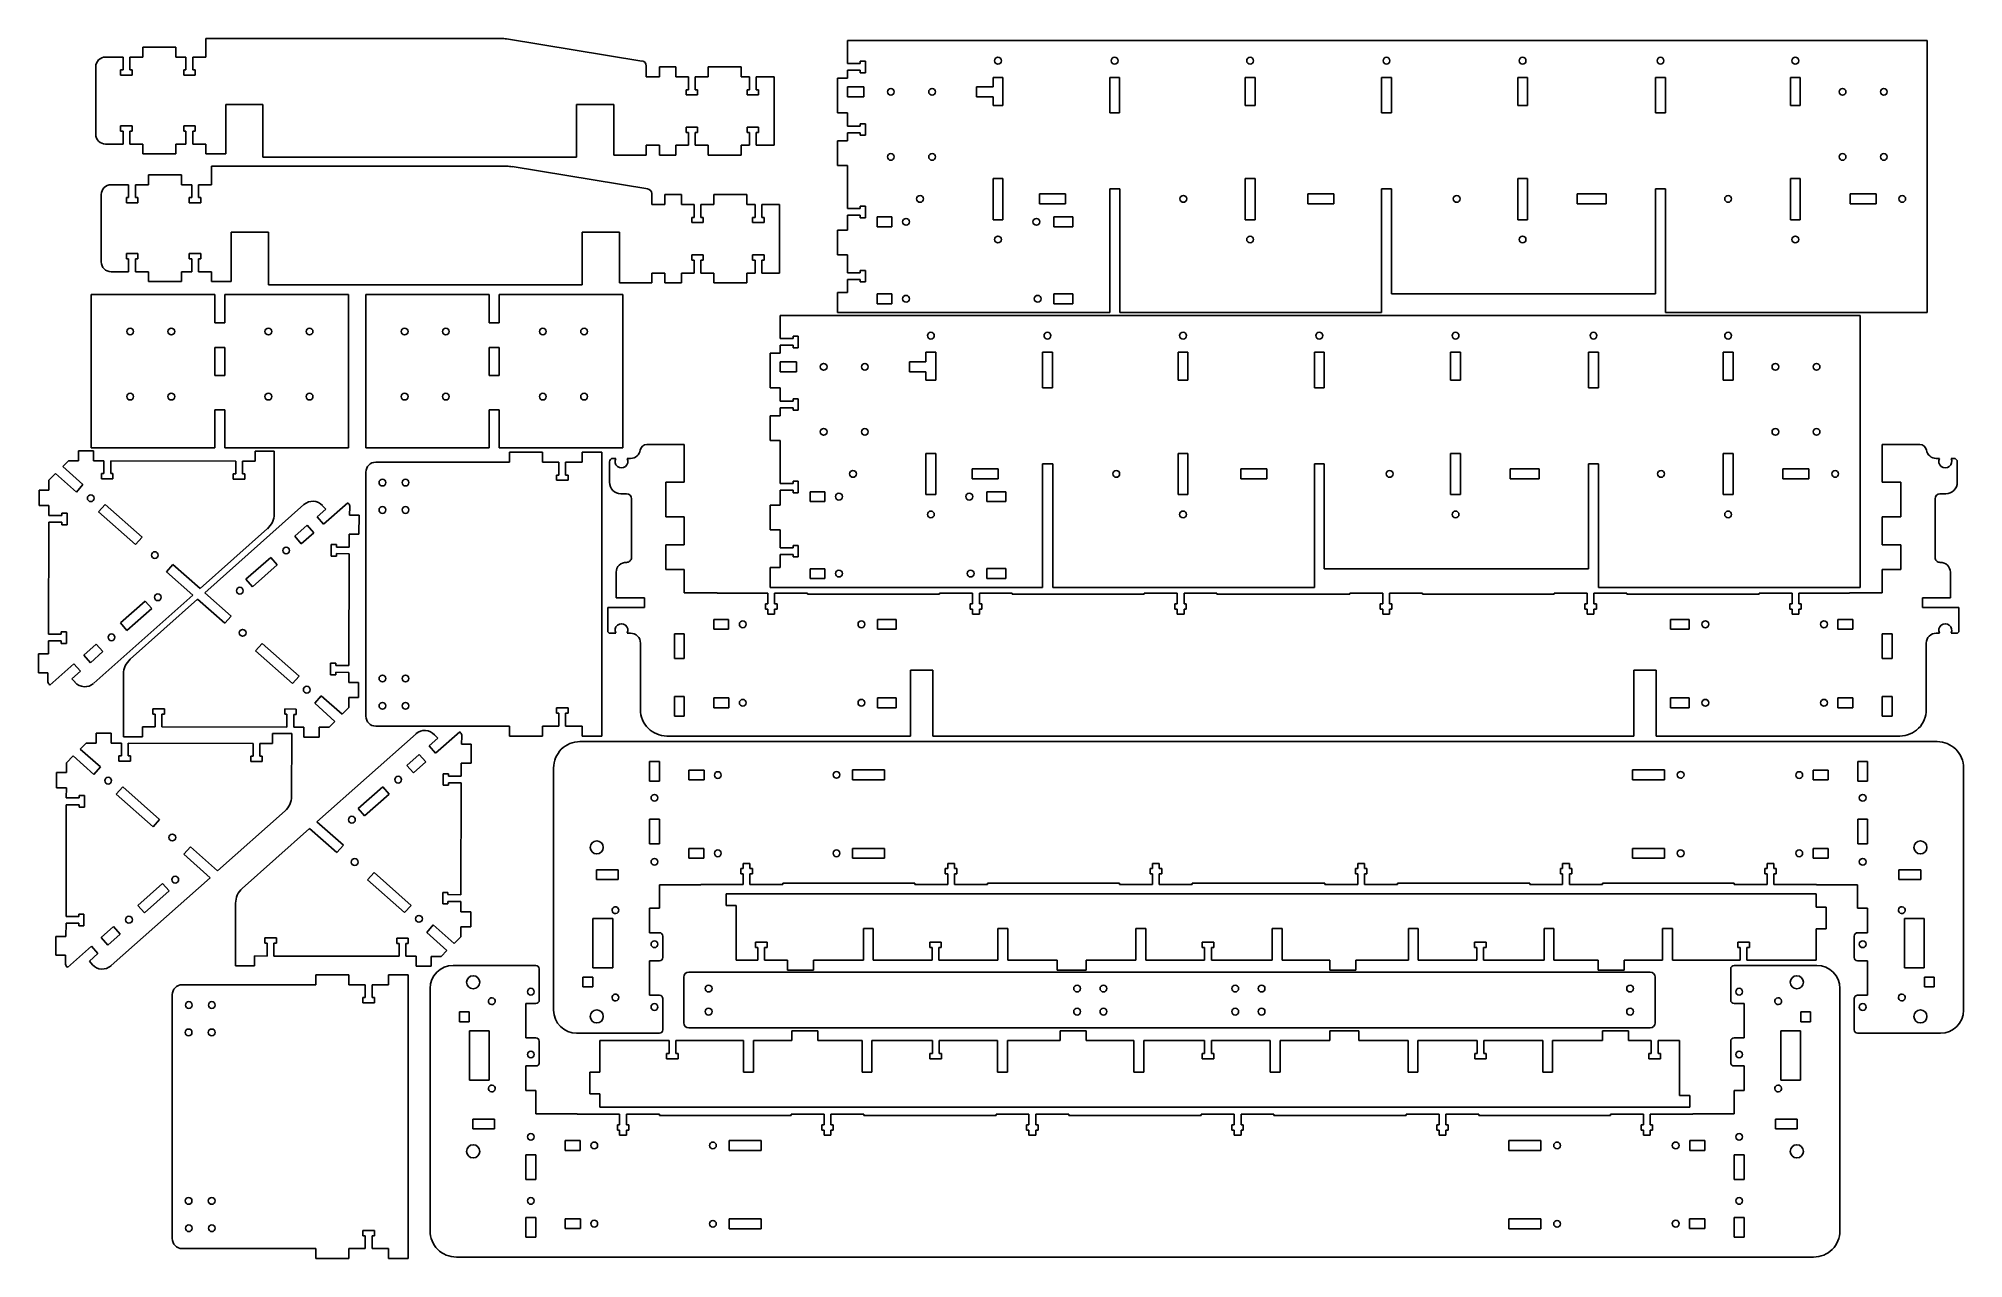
# Model space of a CAD drawing. Header units: millimetres. Extents: x 1646 to 2814, y -755 to -14.
import ezdxf

# ---------------------------------------------------------------- set-up
doc = ezdxf.new("R2010")
doc.units = ezdxf.units.MM
doc.linetypes.add('HIDDEN', pattern=[9.525, 6.35, -3.175])
doc.layers.get('0').update_dxf_attribs({"lineweight": 70})
doc.layers.add('Hidden', color=7, linetype='HIDDEN', lineweight=70)

msp = doc.modelspace()

# ---------------------------------------------------------------- linework, layer by layer
at = {"color": 7, "lineweight": -3}
for p, q in [((1708.9, -19.5), (1708.9, -25.5)), ((1708.9, -19.5), (1728.9, -19.5)), ((1728.9, -25.5), (1728.9, -19.5)), ((1926.4, -14.2), (1747.2, -14.2)), ((1747.2, -14.2), (1747.2, -25.5)), ((2011.8, -27.9), (1929.7, -14.5)), ((2791.9, -15.5), (2136.5, -15.5)), ((2136.5, -15.5), (2136.5, -29.4)), ((2791.9, -15.5), (2791.9, -180.5)), ((1680.3, -31.5), (1680.3, -72.3)), ((1696.9, -25.5), (1686.3, -25.5)), ((1696.9, -33.3), (1695.4, -33.3)), ((1695.4, -33.3), (1695.4, -36.5)), ((1696.9, -33.3), (1696.9, -25.5)), ((1701, -25.5), (1701, -33.3)), ((1708.9, -25.5), (1701, -25.5)), ((1702.4, -33.3), (1701, -33.3)), ((1702.4, -36.5), (1702.4, -33.3)), ((1735.1, -25.5), (1728.9, -25.5)), ((1735.1, -33.3), (1733.7, -33.3)), ((1733.7, -33.3), (1733.7, -36.5)), ((1735.1, -33.3), (1735.1, -25.5)), ((1739.2, -25.5), (1739.2, -33.3)), ((1747.2, -25.5), (1739.2, -25.5)), ((1740.7, -33.3), (1739.2, -33.3)), ((1740.7, -36.5), (1740.7, -33.3)), ((2014.4, -37.5), (2014.4, -30.8)), ((2022.4, -31.5), (2032.4, -31.5)), ((2022.4, -31.5), (2022.4, -37.5)), ((2032.4, -37.5), (2032.4, -31.5)), ((2052, -31.5), (2072, -31.5)), ((2052, -31.5), (2052, -37.5)), ((2072, -37.5), (2072, -31.5)), ((2136.5, -29.4), (2144.3, -29.4)), ((2144.3, -33.5), (2136.5, -33.5)), ((2136.5, -33.5), (2136.5, -38.4)), ((2144.3, -29.4), (2144.3, -28)), ((2144.3, -28), (2147.5, -28)), ((2144.3, -35), (2144.3, -33.5)), ((2147.5, -35), (2144.3, -35)), ((2147.5, -28), (2147.5, -35)), ((1695.4, -36.5), (1702.4, -36.5)), ((1733.7, -36.5), (1740.7, -36.5)), ((2022.4, -37.5), (2014.4, -37.5)), ((2040, -37.5), (2032.4, -37.5)), ((2038.6, -45.3), (2038.6, -48.5)), ((2040, -45.3), (2038.6, -45.3)), ((2040, -45.3), (2040, -37.5)), ((2044.1, -37.5), (2044.1, -45.3)), ((2052, -37.5), (2044.1, -37.5)), ((2045.6, -45.3), (2044.1, -45.3)), ((2045.6, -48.5), (2045.6, -45.3)), ((2077, -37.5), (2072, -37.5)), ((2075.6, -45.3), (2075.6, -48.5)), ((2077, -45.3), (2075.6, -45.3)), ((2077, -45.3), (2077, -37.5)), ((2081.1, -37.5), (2081.1, -45.3)), ((2092, -37.5), (2081.1, -37.5)), ((2082.6, -45.3), (2081.1, -45.3)), ((2082.6, -48.5), (2082.6, -45.3)), ((2092, -79), (2092, -37.5)), ((2136.5, -38.4), (2130.5, -38.4)), ((2130.5, -59.3), (2130.5, -38.4)), ((2136.5, -43.6), (2136.5, -49.6)), ((2146.5, -43.6), (2136.5, -43.6)), ((2146.5, -49.6), (2146.5, -43.6)), ((2214.9, -43.6), (2214.9, -49.6)), ((2224.9, -43.6), (2214.9, -43.6)), ((2224.9, -43.6), (2224.9, -37.8)), ((2230.9, -37.8), (2224.9, -37.8)), ((2230.9, -54.8), (2230.9, -37.8)), ((2295.7, -37.8), (2295.7, -59.4)), ((2301.7, -37.8), (2295.7, -37.8)), ((2301.7, -37.8), (2301.7, -59.4)), ((2377.9, -54.8), (2377.9, -37.8)), ((2383.9, -37.8), (2377.9, -37.8)), ((2383.9, -54.8), (2383.9, -37.8)), ((2460.7, -37.8), (2460.7, -59.4)), ((2466.7, -37.8), (2460.7, -37.8)), ((2466.7, -37.8), (2466.7, -59.4)), ((2543.3, -54.8), (2543.3, -37.8)), ((2549.3, -37.8), (2543.3, -37.8)), ((2549.3, -54.8), (2549.3, -37.8)), ((2627, -59.4), (2627, -37.8)), ((2633, -37.8), (2627, -37.8)), ((2633, -37.8), (2633, -59.4)), ((2708.8, -54.8), (2708.8, -37.8)), ((2714.8, -37.8), (2708.8, -37.8)), ((2714.8, -54.8), (2714.8, -37.8)), ((1759.2, -54.3), (1759.2, -84.3)), ((1759.2, -54.3), (1781.7, -54.3)), ((1781.7, -86.3), (1781.7, -54.3)), ((1972.1, -54.3), (1972.1, -86.3)), ((1972.1, -54.3), (1994.7, -54.3)), ((1994.7, -85), (1994.7, -54.3)), ((2038.6, -48.5), (2045.6, -48.5)), ((2075.6, -48.5), (2082.6, -48.5)), ((2136.5, -49.6), (2146.5, -49.6)), ((2214.9, -49.6), (2224.9, -49.6)), ((2224.9, -54.8), (2224.9, -49.6)), ((2224.9, -54.8), (2230.9, -54.8)), ((2377.9, -54.8), (2383.9, -54.8)), ((2543.3, -54.8), (2549.3, -54.8)), ((2708.8, -54.8), (2714.8, -54.8)), ((1695.4, -67.3), (1695.4, -70.5)), ((1702.4, -67.3), (1695.4, -67.3)), ((1702.4, -70.5), (1702.4, -67.3)), ((1733.7, -67.3), (1733.7, -70.5)), ((1740.7, -67.3), (1733.7, -67.3)), ((1740.7, -70.5), (1740.7, -67.3)), ((2038.6, -68), (2038.6, -71.2)), ((2045.6, -68), (2038.6, -68)), ((2045.6, -71.2), (2045.6, -68)), ((2082.6, -68), (2075.6, -68)), ((2075.6, -68), (2075.6, -71.2)), ((2082.6, -71.2), (2082.6, -68)), ((2130.5, -59.3), (2136.5, -59.3)), ((2136.5, -59.3), (2136.5, -67.4)), ((2136.5, -67.4), (2144.3, -67.4)), ((2144.3, -67.4), (2144.3, -66)), ((2144.3, -66), (2147.5, -66)), ((2147.5, -66), (2147.5, -73)), ((2295.7, -59.4), (2301.7, -59.4)), ((2460.7, -59.4), (2466.7, -59.4)), ((2627, -59.4), (2633, -59.4)), ((1686.3, -78.3), (1696.9, -78.3)), ((1695.4, -70.5), (1696.9, -70.5)), ((1696.9, -78.3), (1696.9, -70.5)), ((1701, -70.5), (1702.4, -70.5)), ((1701, -70.5), (1701, -78.3)), ((1701, -78.3), (1708.9, -78.3)), ((1708.9, -78.3), (1708.9, -84.3)), ((1728.9, -84.3), (1728.9, -78.3)), ((1728.9, -78.3), (1735.1, -78.3)), ((1733.7, -70.5), (1735.1, -70.5)), ((1735.1, -78.3), (1735.1, -70.5)), ((1739.2, -70.5), (1740.7, -70.5)), ((1739.2, -70.5), (1739.2, -78.3)), ((1739.2, -78.3), (1747.2, -78.3)), ((1747.2, -78.3), (1747.2, -84.3)), ((2014.4, -85), (2014.4, -79)), ((2014.4, -79), (2022.4, -79)), ((2022.4, -79), (2022.4, -85)), ((2032.4, -79), (2040, -79)), ((2032.4, -85), (2032.4, -79)), ((2038.6, -71.2), (2040, -71.2)), ((2040, -79), (2040, -71.2)), ((2044.1, -71.2), (2045.6, -71.2)), ((2044.1, -71.2), (2044.1, -79)), ((2044.1, -79), (2052, -79)), ((2052, -79), (2052, -85)), ((2072, -79), (2077, -79)), ((2072, -85), (2072, -79)), ((2075.6, -71.2), (2077, -71.2)), ((2077, -79), (2077, -71.2)), ((2081.1, -71.2), (2082.6, -71.2)), ((2081.1, -71.2), (2081.1, -79)), ((2081.1, -79), (2092, -79)), ((2136.5, -76.4), (2130.5, -76.4)), ((2130.5, -91.3), (2130.5, -76.4)), ((2144.3, -71.5), (2136.5, -71.5)), ((2136.5, -71.5), (2136.5, -76.4)), ((2144.3, -73), (2144.3, -71.5)), ((2147.5, -73), (2144.3, -73)), ((1728.9, -84.3), (1708.9, -84.3)), ((1759.2, -84.3), (1747.2, -84.3)), ((1929.9, -91.8), (1750.6, -91.8)), ((1750.6, -91.8), (1750.6, -103)), ((1781.7, -86.3), (1972.1, -86.3)), ((2015.3, -105.4), (1933.1, -92)), ((2014.4, -85), (1994.7, -85)), ((2032.4, -85), (2022.4, -85)), ((2072, -85), (2052, -85)), ((2130.5, -91.3), (2136.5, -91.3)), ((2136.5, -91.3), (2136.5, -117.4)), ((1700.3, -103), (1689.7, -103)), ((1700.3, -110.8), (1700.3, -103)), ((1704.4, -103), (1704.4, -110.8)), ((1712.4, -103), (1704.4, -103)), ((1712.4, -97), (1712.4, -103)), ((1712.4, -97), (1732.4, -97)), ((1732.4, -103), (1732.4, -97)), ((1738.6, -103), (1732.4, -103)), ((1738.6, -110.8), (1738.6, -103)), ((1742.7, -103), (1742.7, -110.8)), ((1750.6, -103), (1742.7, -103)), ((2224.9, -124.2), (2224.9, -99.2)), ((2230.9, -99.2), (2224.9, -99.2)), ((2230.9, -124.2), (2230.9, -99.2)), ((2377.9, -124.2), (2377.9, -99.2)), ((2383.9, -99.2), (2377.9, -99.2)), ((2383.9, -124.2), (2383.9, -99.2)), ((2543.3, -124.2), (2543.3, -99.2)), ((2549.3, -99.2), (2543.3, -99.2)), ((2549.3, -124.2), (2549.3, -99.2)), ((2708.8, -124.2), (2708.8, -99.2)), ((2714.8, -99.2), (2708.8, -99.2)), ((2714.8, -124.2), (2714.8, -99.2)), ((1683.7, -109), (1683.7, -149.8)), ((1700.3, -110.8), (1698.9, -110.8)), ((1698.9, -110.8), (1698.9, -114)), ((1698.9, -114), (1705.9, -114)), ((1705.9, -110.8), (1704.4, -110.8)), ((1705.9, -114), (1705.9, -110.8)), ((1738.6, -110.8), (1737.1, -110.8)), ((1737.1, -110.8), (1737.1, -114)), ((1737.1, -114), (1744.1, -114)), ((1744.1, -110.8), (1742.7, -110.8)), ((1744.1, -114), (1744.1, -110.8)), ((2017.8, -115), (2017.8, -108.4)), ((2025.8, -115), (2017.8, -115)), ((2025.8, -109), (2035.8, -109)), ((2025.8, -109), (2025.8, -115)), ((2035.8, -115), (2035.8, -109)), ((2043.5, -115), (2035.8, -115)), ((2043.5, -122.8), (2043.5, -115)), ((2047.6, -115), (2047.6, -122.8)), ((2055.4, -115), (2047.6, -115)), ((2055.4, -109), (2075.4, -109)), ((2055.4, -109), (2055.4, -115)), ((2075.4, -115), (2075.4, -109)), ((2080.5, -115), (2075.4, -115)), ((2080.5, -122.8), (2080.5, -115)), ((2084.6, -115), (2084.6, -122.8)), ((2095.4, -115), (2084.6, -115)), ((2095.4, -156.6), (2095.4, -115)), ((2144.3, -117.4), (2144.3, -116)), ((2144.3, -116), (2147.5, -116)), ((2147.5, -116), (2147.5, -123)), ((2253, -114.6), (2253, -108.6)), ((2268.8, -108.6), (2253, -108.6)), ((2253, -114.6), (2268.8, -114.6)), ((2268.8, -108.6), (2268.8, -114.6)), ((2295.7, -180.5), (2295.7, -105.5)), ((2301.9, -105.5), (2295.7, -105.5)), ((2301.9, -180.5), (2301.9, -105.5)), ((2416, -114.6), (2416, -108.6)), ((2431.8, -108.6), (2416, -108.6)), ((2416, -114.6), (2431.8, -114.6)), ((2431.8, -108.6), (2431.8, -114.6)), ((2460.7, -105.5), (2460.7, -180.5)), ((2466.7, -105.5), (2460.7, -105.5)), ((2466.7, -105.5), (2466.7, -169.3)), ((2579.5, -108.6), (2579.5, -114.6)), ((2597, -108.6), (2579.5, -108.6)), ((2579.5, -114.6), (2597, -114.6)), ((2597, -114.6), (2597, -108.6)), ((2627, -169.3), (2627, -105.5)), ((2633, -105.5), (2627, -105.5)), ((2633, -105.5), (2633, -180.5)), ((2745.1, -114.6), (2745.1, -108.6)), ((2745.1, -108.6), (2760.9, -108.6)), ((2745.1, -114.6), (2760.9, -114.6)), ((2760.9, -108.6), (2760.9, -114.6)), ((2042, -122.8), (2042, -126)), ((2043.5, -122.8), (2042, -122.8)), ((2042, -126), (2049, -126)), ((2049, -122.8), (2047.6, -122.8)), ((2049, -126), (2049, -122.8)), ((2079, -122.8), (2079, -126)), ((2080.5, -122.8), (2079, -122.8)), ((2079, -126), (2086, -126)), ((2086, -122.8), (2084.6, -122.8)), ((2086, -126), (2086, -122.8)), ((2136.5, -117.4), (2144.3, -117.4)), ((2144.3, -121.5), (2136.5, -121.5)), ((2136.5, -121.5), (2136.5, -130.5)), ((2144.3, -123), (2144.3, -121.5)), ((2147.5, -123), (2144.3, -123)), ((2154.6, -128.5), (2154.6, -122.5)), ((2154.6, -122.5), (2163.5, -122.5)), ((2163.5, -128.5), (2154.6, -128.5)), ((2163.5, -128.5), (2163.5, -122.5)), ((2224.9, -124.2), (2230.9, -124.2)), ((2261.8, -128.5), (2261.8, -122.5)), ((2261.8, -122.5), (2273.4, -122.5)), ((2273.4, -128.5), (2261.8, -128.5)), ((2273.4, -122.5), (2273.4, -128.5)), ((2377.9, -124.2), (2383.9, -124.2)), ((2543.3, -124.2), (2549.3, -124.2)), ((2708.8, -124.2), (2714.8, -124.2)), ((1762.6, -131.8), (1762.6, -161.8)), ((1762.6, -131.8), (1785.2, -131.8)), ((1785.2, -163.8), (1785.2, -131.8)), ((1975.6, -131.8), (1975.6, -163.8)), ((1975.6, -131.8), (1998.1, -131.8)), ((1998.1, -162.6), (1998.1, -131.8)), ((2136.5, -130.5), (2130.5, -130.5)), ((2130.5, -145.5), (2130.5, -130.5)), ((1698.9, -144.8), (1698.9, -148)), ((1705.9, -144.8), (1698.9, -144.8)), ((1698.9, -148), (1700.3, -148)), ((1700.3, -155.8), (1700.3, -148)), ((1704.4, -148), (1705.9, -148)), ((1704.4, -148), (1704.4, -155.8)), ((1705.9, -148), (1705.9, -144.8)), ((1737.1, -144.8), (1737.1, -148)), ((1744.1, -144.8), (1737.1, -144.8)), ((1737.1, -148), (1738.6, -148)), ((1738.6, -155.8), (1738.6, -148)), ((1742.7, -148), (1744.1, -148)), ((1742.7, -148), (1742.7, -155.8)), ((1744.1, -148), (1744.1, -144.8)), ((2042, -145.6), (2042, -148.8)), ((2049, -145.6), (2042, -145.6)), ((2042, -148.8), (2043.5, -148.8)), ((2043.5, -156.6), (2043.5, -148.8)), ((2047.6, -148.8), (2049, -148.8)), ((2047.6, -148.8), (2047.6, -156.6)), ((2049, -148.8), (2049, -145.6)), ((2086, -145.6), (2079, -145.6)), ((2079, -145.6), (2079, -148.8)), ((2079, -148.8), (2080.5, -148.8)), ((2080.5, -156.6), (2080.5, -148.8)), ((2084.6, -148.8), (2086, -148.8)), ((2084.6, -148.8), (2084.6, -156.6)), ((2086, -148.8), (2086, -145.6)), ((2130.5, -145.5), (2136.5, -145.5)), ((2136.5, -145.5), (2136.5, -156.4)), ((1689.7, -155.8), (1700.3, -155.8)), ((1704.4, -155.8), (1712.4, -155.8)), ((1712.4, -155.8), (1712.4, -161.8)), ((1732.4, -161.8), (1712.4, -161.8)), ((1732.4, -161.8), (1732.4, -155.8)), ((1732.4, -155.8), (1738.6, -155.8)), ((1742.7, -155.8), (1750.6, -155.8)), ((1750.6, -155.8), (1750.6, -161.8)), ((1762.6, -161.8), (1750.6, -161.8)), ((2017.8, -162.6), (1998.1, -162.6)), ((2017.8, -162.6), (2017.8, -156.6)), ((2017.8, -156.6), (2025.8, -156.6)), ((2025.8, -156.6), (2025.8, -162.6)), ((2035.8, -162.6), (2025.8, -162.6)), ((2035.8, -156.6), (2043.5, -156.6)), ((2035.8, -162.6), (2035.8, -156.6)), ((2047.6, -156.6), (2055.4, -156.6)), ((2055.4, -156.6), (2055.4, -162.6)), ((2075.4, -162.6), (2055.4, -162.6)), ((2075.4, -156.6), (2080.5, -156.6)), ((2075.4, -162.6), (2075.4, -156.6)), ((2084.6, -156.6), (2095.4, -156.6)), ((2136.5, -156.4), (2144.3, -156.4)), ((2144.3, -160.5), (2136.5, -160.5)), ((2136.5, -160.5), (2136.5, -168.5)), ((2144.3, -156.4), (2144.3, -155)), ((2144.3, -155), (2147.5, -155)), ((2144.3, -162), (2144.3, -160.5)), ((2147.5, -162), (2144.3, -162)), ((2147.5, -155), (2147.5, -162)), ((1677.6, -262.7), (1677.6, -169.6)), ((1752.6, -169.6), (1677.6, -169.6)), ((1752.6, -169.6), (1752.6, -186.8)), ((1758.6, -186.8), (1758.6, -169.6)), ((1833.7, -169.6), (1758.6, -169.6)), ((1785.2, -163.8), (1975.6, -163.8)), ((1833.7, -262.7), (1833.7, -169.6)), ((1844.2, -262.7), (1844.2, -169.6)), ((1919.2, -169.6), (1844.2, -169.6)), ((1919.2, -169.6), (1919.2, -186.8)), ((1925.2, -186.8), (1925.2, -169.6)), ((2000.3, -169.6), (1925.2, -169.6)), ((2000.3, -262.7), (2000.3, -169.6)), ((2136.5, -168.5), (2130.5, -168.5)), ((2130.5, -180.5), (2130.5, -168.5)), ((2154.6, -175.2), (2154.6, -169.3)), ((2154.6, -169.3), (2163.5, -169.3)), ((2163.5, -175.2), (2154.6, -175.2)), ((2163.5, -175.2), (2163.5, -169.3)), ((2261.8, -175.2), (2261.8, -169.2)), ((2273.4, -169.2), (2261.8, -169.2)), ((2273.4, -175.2), (2261.8, -175.2)), ((2273.4, -169.2), (2273.4, -175.2)), ((2466.7, -169.3), (2627, -169.3)), ((1752.6, -186.8), (1758.6, -186.8)), ((1919.2, -186.8), (1925.2, -186.8)), ((2751.2, -182.4), (2095.7, -182.4)), ((2095.7, -182.4), (2095.7, -196.3)), ((2130.5, -180.5), (2295.7, -180.5)), ((2301.9, -180.5), (2460.7, -180.5)), ((2633, -180.5), (2791.9, -180.5)), ((2751.2, -182.4), (2751.2, -347.4)), ((2095.7, -196.3), (2103.5, -196.3)), ((2103.5, -196.3), (2103.5, -194.9)), ((2103.5, -194.9), (2106.7, -194.9)), ((2106.7, -194.9), (2106.7, -201.9)), ((1752.6, -218.8), (1752.6, -201.7)), ((1752.6, -201.7), (1758.6, -201.7)), ((1758.6, -201.7), (1758.6, -218.8)), ((1919.2, -218.8), (1919.2, -201.7)), ((1919.2, -201.7), (1925.2, -201.7)), ((1925.2, -201.7), (1925.2, -218.8)), ((2095.7, -205.3), (2089.7, -205.3)), ((2089.7, -226.2), (2089.7, -205.3)), ((2103.5, -200.4), (2095.7, -200.4)), ((2095.7, -200.4), (2095.7, -205.3)), ((2103.5, -201.9), (2103.5, -200.4)), ((2106.7, -201.9), (2103.5, -201.9)), ((2184.2, -210.5), (2184.2, -204.6)), ((2190.2, -204.6), (2184.2, -204.6)), ((2190.2, -221.7), (2190.2, -204.6)), ((2254.9, -204.6), (2254.9, -226.3)), ((2260.9, -204.6), (2254.9, -204.6)), ((2260.9, -204.6), (2260.9, -226.3)), ((2337.2, -221.7), (2337.2, -204.6)), ((2343.2, -204.6), (2337.2, -204.6)), ((2343.2, -221.7), (2343.2, -204.6)), ((2419.9, -204.6), (2419.9, -226.3)), ((2425.9, -204.6), (2419.9, -204.6)), ((2425.9, -204.6), (2425.9, -226.3)), ((2502.6, -221.7), (2502.6, -204.6)), ((2508.6, -204.6), (2502.6, -204.6)), ((2508.6, -221.7), (2508.6, -204.6)), ((2586.3, -226.3), (2586.3, -204.6)), ((2592.3, -204.6), (2586.3, -204.6)), ((2592.3, -204.6), (2592.3, -226.3)), ((2668, -221.7), (2668, -204.6)), ((2674, -204.6), (2668, -204.6)), ((2674, -221.7), (2674, -204.6)), ((1758.6, -218.8), (1752.6, -218.8)), ((1925.2, -218.8), (1919.2, -218.8)), ((2095.7, -210.5), (2095.7, -216.5)), ((2105.7, -210.5), (2095.7, -210.5)), ((2095.7, -216.5), (2105.7, -216.5)), ((2105.7, -216.5), (2105.7, -210.5)), ((2174.2, -210.5), (2174.2, -216.5)), ((2184.2, -210.5), (2174.2, -210.5)), ((2174.2, -216.5), (2184.2, -216.5)), ((2184.2, -221.7), (2184.2, -216.5)), ((2184.2, -221.7), (2190.2, -221.7)), ((2337.2, -221.7), (2343.2, -221.7)), ((2502.6, -221.7), (2508.6, -221.7)), ((2668, -221.7), (2674, -221.7)), ((2089.7, -226.2), (2095.7, -226.2)), ((2095.7, -226.2), (2095.7, -234.3)), ((2103.5, -234.3), (2103.5, -232.9)), ((2103.5, -232.9), (2106.7, -232.9)), ((2106.7, -232.9), (2106.7, -239.9)), ((2254.9, -226.3), (2260.9, -226.3)), ((2419.9, -226.3), (2425.9, -226.3)), ((2586.3, -226.3), (2592.3, -226.3)), ((1752.6, -239.7), (1752.6, -262.7)), ((1758.6, -239.7), (1752.6, -239.7)), ((1758.6, -262.7), (1758.6, -239.7)), ((1919.2, -239.7), (1919.2, -262.7)), ((1925.2, -239.7), (1919.2, -239.7)), ((1925.2, -262.7), (1925.2, -239.7)), ((2095.7, -243.3), (2089.7, -243.3)), ((2089.7, -258.2), (2089.7, -243.3)), ((2095.7, -234.3), (2103.5, -234.3)), ((2103.5, -238.4), (2095.7, -238.4)), ((2095.7, -238.4), (2095.7, -243.3)), ((2103.5, -239.9), (2103.5, -238.4)), ((2106.7, -239.9), (2103.5, -239.9)), ((1669.9, -264.5), (1679, -264.5)), ((1669.9, -264.5), (1669.9, -270.5)), ((1752.6, -262.7), (1677.6, -262.7)), ((1679, -270.5), (1679, -264.5)), ((1758.6, -262.7), (1833.7, -262.7)), ((1777.1, -264.7), (1788.7, -264.7)), ((1777.1, -264.7), (1777.1, -270.7)), ((1788.6, -302.8), (1788.7, -264.7)), ((1919.2, -262.7), (1844.2, -262.7)), ((1925.2, -262.7), (2000.3, -262.7)), ((1931.5, -265.4), (1951.5, -265.4)), ((1931.5, -271.4), (1931.5, -265.4)), ((1951.5, -265.4), (1951.5, -271.4)), ((1975.5, -265.4), (1987.5, -265.4)), ((1975.5, -271.4), (1975.5, -265.4)), ((1987.5, -265.4), (1987.5, -437.6)), ((2037.5, -260.6), (2014.8, -260.6)), ((2037.5, -283.6), (2037.5, -260.6)), ((2089.7, -258.2), (2095.7, -258.2)), ((2095.7, -258.2), (2095.7, -284.3)), ((2184.2, -291.1), (2184.2, -266.1)), ((2190.2, -266.1), (2184.2, -266.1)), ((2190.2, -291.1), (2190.2, -266.1)), ((2337.2, -291.1), (2337.2, -266.1)), ((2343.2, -266.1), (2337.2, -266.1)), ((2343.2, -291.1), (2343.2, -266.1)), ((2502.6, -291.1), (2502.6, -266.1)), ((2508.6, -266.1), (2502.6, -266.1)), ((2508.6, -291.1), (2508.6, -266.1)), ((2668, -291.1), (2668, -266.1)), ((2674, -266.1), (2668, -266.1)), ((2674, -291.1), (2674, -266.1)), ((2787.4, -260.6), (2764.6, -260.6)), ((2764.6, -260.6), (2764.6, -283.6)), ((1651.9, -282.4), (1656, -278.3)), ((1656, -278.3), (1668.6, -289.5)), ((1660.3, -274.1), (1663.9, -270.5)), ((1660.3, -274.1), (1672.6, -285)), ((1669.9, -270.5), (1663.9, -270.5)), ((1679, -270.5), (1685.3, -270.5)), ((1683.8, -281.5), (1683.8, -278.3)), ((1683.8, -278.3), (1685.3, -278.3)), ((1685.3, -270.5), (1685.3, -278.3)), ((1689.4, -270.5), (1765.3, -270.7)), ((1689.4, -278.3), (1689.4, -270.5)), ((1689.4, -278.3), (1690.8, -278.3)), ((1690.8, -278.3), (1690.8, -281.5)), ((1763.8, -281.7), (1763.8, -278.5)), ((1763.8, -278.5), (1765.3, -278.5)), ((1765.3, -270.7), (1765.3, -278.5)), ((1769.4, -270.7), (1777.1, -270.7)), ((1769.4, -278.5), (1769.4, -270.7)), ((1769.4, -278.5), (1770.8, -278.5)), ((1770.8, -278.5), (1770.8, -281.7)), ((1844.3, -425.6), (1844.3, -277.4)), ((1850.3, -271.4), (1931.5, -271.4)), ((1951.5, -271.4), (1961.4, -271.4)), ((1960, -279.2), (1960, -282.4)), ((1961.4, -279.2), (1960, -279.2)), ((1961.4, -271.4), (1961.4, -279.2)), ((1965.5, -279.2), (1965.5, -271.4)), ((1965.5, -271.4), (1975.5, -271.4)), ((1967, -279.2), (1965.5, -279.2)), ((1967, -282.4), (1967, -279.2)), ((1992.1, -271.1), (1992.1, -283.6)), ((1995.9, -269.1), (1994.1, -269.1)), ((2004.9, -269.1), (2002.9, -269.1)), ((2212.3, -281.5), (2212.3, -275.5)), ((2228.1, -275.5), (2212.3, -275.5)), ((2228.1, -275.5), (2228.1, -281.5)), ((2254.9, -347.4), (2254.9, -272.4)), ((2261.1, -272.4), (2254.9, -272.4)), ((2261.1, -347.4), (2261.1, -272.4)), ((2375.3, -281.5), (2375.3, -275.5)), ((2391.1, -275.5), (2375.3, -275.5)), ((2391.1, -275.5), (2391.1, -281.5)), ((2419.9, -272.4), (2419.9, -347.4)), ((2425.9, -272.4), (2419.9, -272.4)), ((2425.9, -272.4), (2425.9, -336.2)), ((2538.8, -275.5), (2538.8, -281.5)), ((2556.3, -275.5), (2538.8, -275.5)), ((2556.3, -281.5), (2556.3, -275.5)), ((2586.3, -336.2), (2586.3, -272.4)), ((2592.3, -272.4), (2586.3, -272.4)), ((2592.3, -272.4), (2592.3, -347.4)), ((2704.3, -281.5), (2704.3, -275.5)), ((2704.3, -275.5), (2720.1, -275.5)), ((2720.1, -275.5), (2720.1, -281.5)), ((2799.3, -269.1), (2797.3, -269.1)), ((2808.1, -269.1), (2806.3, -269.1)), ((2810.1, -283.6), (2810.1, -271.1)), ((1645.9, -288.4), (1651.9, -288.4)), ((1645.9, -288.4), (1645.9, -297.6)), ((1651.9, -282.4), (1651.9, -288.4)), ((1672.6, -285), (1668.6, -289.5)), ((1690.8, -281.5), (1683.8, -281.5)), ((1770.8, -281.7), (1763.8, -281.7)), ((1960, -282.4), (1967, -282.4)), ((1999.1, -290.6), (2002.5, -290.6)), ((2026.3, -304.5), (2026.3, -283.6)), ((2026.3, -283.6), (2037.5, -283.6)), ((2095.7, -284.3), (2103.5, -284.3)), ((2103.5, -288.4), (2095.7, -288.4)), ((2095.7, -288.4), (2095.7, -297.4)), ((2103.5, -284.3), (2103.5, -282.9)), ((2103.5, -282.9), (2106.7, -282.9)), ((2103.5, -289.9), (2103.5, -288.4)), ((2106.7, -289.9), (2103.5, -289.9)), ((2106.7, -282.9), (2106.7, -289.9)), ((2113.9, -295.3), (2113.9, -289.3)), ((2113.9, -289.3), (2122.8, -289.3)), ((2122.8, -295.3), (2122.8, -289.3)), ((2184.2, -291.1), (2190.2, -291.1)), ((2212.3, -281.5), (2228.1, -281.5)), ((2221.1, -295.3), (2221.1, -289.3)), ((2221.1, -289.3), (2232.7, -289.3)), ((2232.7, -289.3), (2232.7, -295.3)), ((2337.2, -291.1), (2343.2, -291.1)), ((2375.3, -281.5), (2391.1, -281.5)), ((2502.6, -291.1), (2508.6, -291.1)), ((2538.8, -281.5), (2556.3, -281.5)), ((2668, -291.1), (2674, -291.1)), ((2704.3, -281.5), (2720.1, -281.5)), ((2764.6, -283.6), (2775.9, -283.6)), ((2775.9, -283.6), (2775.9, -304.5)), ((2799.6, -290.6), (2803.1, -290.6)), ((1651.9, -297.6), (1645.9, -297.6)), ((1651.8, -303.8), (1651.9, -297.6)), ((1659.7, -303.8), (1659.7, -302.4)), ((1659.7, -302.4), (1662.9, -302.4)), ((1662.9, -302.4), (1662.9, -309.4)), ((1682.1, -301.5), (1686.1, -297)), ((1682.1, -301.5), (1704.5, -321.4)), ((1686.1, -297), (1708.5, -316.9)), ((1806.7, -297.1), (1746.6, -350.6)), ((1819.9, -299.9), (1814.7, -304.5)), ((1818, -297.8), (1819.9, -299.9)), ((1818.6, -309), (1833.3, -296.1)), ((1833.7, -296.5), (1833.3, -296.1)), ((1834.5, -298.5), (1834.4, -303.5)), ((1834.4, -303.5), (1840.2, -303.6)), ((1840.1, -315), (1840.2, -303.6)), ((2005.5, -293.6), (2005.5, -329.2)), ((2095.7, -297.4), (2089.7, -297.4)), ((2089.7, -312.4), (2089.7, -297.4)), ((2122.8, -295.3), (2113.9, -295.3)), ((2232.7, -295.3), (2221.1, -295.3)), ((2796.6, -329.2), (2796.6, -293.6)), ((1651.7, -375.8), (1651.8, -307.9)), ((1659.7, -303.8), (1651.8, -303.8)), ((1651.8, -307.9), (1659.7, -307.9)), ((1659.7, -309.4), (1659.7, -307.9)), ((1662.9, -309.4), (1659.7, -309.4)), ((1743.7, -348.1), (1784.6, -311.7)), ((1808.7, -309.7), (1801.2, -316.4)), ((1805.1, -320.9), (1812.7, -314.2)), ((1812.7, -314.2), (1808.7, -309.7)), ((1818.6, -309), (1814.7, -304.5)), ((1834.1, -315), (1834.1, -322.9)), ((1840.1, -315), (1834.1, -315)), ((2037.5, -304.5), (2026.3, -304.5)), ((2037.5, -321.6), (2037.5, -304.5)), ((2089.7, -312.4), (2095.7, -312.4)), ((2095.7, -312.4), (2095.7, -323.3)), ((2775.9, -304.5), (2764.6, -304.5)), ((2764.6, -304.5), (2764.6, -321.6)), ((1704.5, -321.4), (1708.5, -316.9)), ((1805.1, -320.9), (1801.2, -316.4)), ((1823.2, -328.4), (1823.2, -321.4)), ((1823.2, -321.4), (1826.4, -321.4)), ((1826.4, -321.4), (1826.4, -322.9)), ((1834.1, -322.9), (1826.4, -322.9)), ((1826.4, -326.9), (1826.4, -328.4)), ((1826.4, -326.9), (1834.1, -327)), ((1834.1, -327), (1833.9, -394.9)), ((2026.3, -336.5), (2026.3, -321.6)), ((2026.3, -321.6), (2037.5, -321.6)), ((2095.7, -323.3), (2103.5, -323.3)), ((2103.5, -323.3), (2103.5, -321.9)), ((2103.5, -321.9), (2106.7, -321.9)), ((2106.7, -321.9), (2106.7, -328.9)), ((2764.6, -321.6), (2775.9, -321.6)), ((2775.9, -321.6), (2775.9, -336.5)), ((1723.2, -338), (1727.2, -333.5)), ((1723.2, -338), (1739.2, -352.2)), ((1727.2, -333.5), (1743.7, -348.1)), ((1786.5, -329.3), (1771.5, -342.5)), ((1775.5, -347), (1790.5, -333.8)), ((1786.5, -329.3), (1790.5, -333.8)), ((1826.4, -328.4), (1823.2, -328.4)), ((1996.2, -338.2), (1996.2, -353.7)), ((2037.5, -336.5), (2026.3, -336.5)), ((2037.5, -350.6), (2037.5, -336.5)), ((2095.7, -335.4), (2089.7, -335.4)), ((2089.7, -347.4), (2089.7, -335.4)), ((2103.5, -327.4), (2095.7, -327.4)), ((2095.7, -327.4), (2095.7, -335.4)), ((2103.5, -328.9), (2103.5, -327.4)), ((2106.7, -328.9), (2103.5, -328.9)), ((2113.9, -342), (2113.9, -336.2)), ((2113.9, -336.2), (2122.8, -336.2)), ((2122.8, -342), (2122.8, -336.2)), ((2221.1, -342), (2221.1, -336)), ((2232.7, -336), (2221.1, -336)), ((2232.7, -336), (2232.7, -342)), ((2425.9, -336.2), (2586.3, -336.2)), ((2775.9, -336.5), (2764.6, -336.5)), ((2764.6, -336.5), (2764.6, -350.6)), ((2805.9, -353.7), (2805.9, -338.2)), ((1771.5, -342.5), (1775.5, -347)), ((2089.7, -347.4), (2254.9, -347.4)), ((2122.8, -342), (2113.9, -342)), ((2232.7, -342), (2221.1, -342)), ((2261.1, -347.4), (2419.9, -347.4)), ((2592.3, -347.4), (2751.2, -347.4)), ((1679.1, -405.6), (1739.2, -352.2)), ((1710.3, -355.7), (1695.3, -369)), ((1699.3, -373.5), (1714.3, -360.2)), ((1742.1, -354.6), (1701.2, -391)), ((1714.3, -360.2), (1710.3, -355.7)), ((1758.6, -369.2), (1742.1, -354.6)), ((1762.6, -364.8), (1746.6, -350.6)), ((2013.3, -359.7), (1991.1, -359.7)), ((1991.1, -359.7), (1991.1, -373.7)), ((1996.2, -353.7), (2013.3, -353.7)), ((2013.3, -353.7), (2013.3, -359.7)), ((2057.5, -350.6), (2037.5, -350.6)), ((2057.5, -350.9), (2057.5, -350.6)), ((2088.2, -350.9), (2057.5, -350.9)), ((2086.8, -360.6), (2086.8, -357.4)), ((2086.8, -357.4), (2088.2, -357.4)), ((2088.2, -360.6), (2086.8, -360.6)), ((2088.2, -357.4), (2088.2, -350.9)), ((2088.2, -363.6), (2088.2, -360.6)), ((2112.3, -350.9), (2092.3, -350.9)), ((2092.3, -350.9), (2092.3, -357.4)), ((2092.3, -357.4), (2093.8, -357.4)), ((2093.8, -360.6), (2092.3, -360.6)), ((2092.3, -360.6), (2092.3, -363.6)), ((2093.8, -357.4), (2093.8, -360.6)), ((2112.3, -351.6), (2112.3, -350.9)), ((2192.5, -351.6), (2112.3, -351.6)), ((2212.5, -350.9), (2192.5, -350.9)), ((2192.5, -350.9), (2192.5, -351.6)), ((2211.1, -360.6), (2211.1, -357.4)), ((2211.1, -357.4), (2212.5, -357.4)), ((2212.5, -360.6), (2211.1, -360.6)), ((2212.5, -357.4), (2212.5, -350.9)), ((2212.5, -363.6), (2212.5, -360.6)), ((2236.6, -350.9), (2216.6, -350.9)), ((2216.6, -350.9), (2216.6, -357.4)), ((2216.6, -357.4), (2218.1, -357.4)), ((2218.1, -360.6), (2216.6, -360.6)), ((2216.6, -360.6), (2216.6, -363.6)), ((2218.1, -357.4), (2218.1, -360.6)), ((2236.6, -351.6), (2236.6, -350.9)), ((2316.6, -351.6), (2236.6, -351.6)), ((2336.7, -350.9), (2316.6, -350.9)), ((2316.6, -350.9), (2316.6, -351.6)), ((2335.2, -360.6), (2335.2, -357.4)), ((2335.2, -357.4), (2336.7, -357.4)), ((2336.7, -360.6), (2335.2, -360.6)), ((2336.7, -357.4), (2336.7, -350.9)), ((2336.7, -363.6), (2336.7, -360.6)), ((2360.8, -350.9), (2340.8, -350.9)), ((2340.8, -350.9), (2340.8, -357.4)), ((2340.8, -357.4), (2342.2, -357.4)), ((2342.2, -360.6), (2340.8, -360.6)), ((2340.8, -360.6), (2340.8, -363.6)), ((2342.2, -357.4), (2342.2, -360.6)), ((2360.8, -351.6), (2360.8, -350.9)), ((2441.4, -351.6), (2360.8, -351.6)), ((2461.4, -350.9), (2441.4, -350.9)), ((2441.4, -350.9), (2441.4, -351.6)), ((2459.9, -360.6), (2459.9, -357.4)), ((2459.9, -357.4), (2461.4, -357.4)), ((2461.4, -360.6), (2459.9, -360.6)), ((2461.4, -357.4), (2461.4, -350.9)), ((2461.4, -363.6), (2461.4, -360.6)), ((2485.5, -350.9), (2465.5, -350.9)), ((2465.5, -350.9), (2465.5, -357.4)), ((2465.5, -357.4), (2466.9, -357.4)), ((2466.9, -360.6), (2465.5, -360.6)), ((2465.5, -360.6), (2465.5, -363.6)), ((2466.9, -357.4), (2466.9, -360.6)), ((2485.5, -351.6), (2485.5, -350.9)), ((2565.5, -351.6), (2485.5, -351.6)), ((2585.5, -350.9), (2565.5, -350.9)), ((2565.5, -350.9), (2565.5, -351.6)), ((2584.1, -360.6), (2584.1, -357.4)), ((2584.1, -357.4), (2585.5, -357.4)), ((2585.5, -360.6), (2584.1, -360.6)), ((2585.5, -357.4), (2585.5, -350.9)), ((2585.5, -363.6), (2585.5, -360.6)), ((2609.6, -350.9), (2589.6, -350.9)), ((2589.6, -350.9), (2589.6, -357.4)), ((2589.6, -357.4), (2591.1, -357.4)), ((2591.1, -360.6), (2589.6, -360.6)), ((2589.6, -360.6), (2589.6, -363.6)), ((2591.1, -357.4), (2591.1, -360.6)), ((2609.6, -351.6), (2609.6, -350.9)), ((2689.8, -351.6), (2609.6, -351.6)), ((2709.8, -350.9), (2689.8, -350.9)), ((2689.8, -350.9), (2689.8, -351.6)), ((2708.4, -360.6), (2708.4, -357.4)), ((2708.4, -357.4), (2709.8, -357.4)), ((2709.8, -360.6), (2708.4, -360.6)), ((2709.8, -357.4), (2709.8, -350.9)), ((2709.8, -363.6), (2709.8, -360.6)), ((2744.7, -350.9), (2713.9, -350.9)), ((2713.9, -350.9), (2713.9, -357.4)), ((2713.9, -357.4), (2715.4, -357.4)), ((2715.4, -360.6), (2713.9, -360.6)), ((2713.9, -360.6), (2713.9, -363.6)), ((2715.4, -357.4), (2715.4, -360.6)), ((2764.6, -350.6), (2744.7, -350.6)), ((2744.7, -350.6), (2744.7, -350.9)), ((2788.9, -359.7), (2788.9, -353.7)), ((2788.9, -353.7), (2805.9, -353.7)), ((2811.1, -359.7), (2788.9, -359.7)), ((2811.1, -373.7), (2811.1, -359.7)), ((1699.3, -373.5), (1695.3, -369)), ((1762.6, -364.8), (1758.6, -369.2)), ((2055.4, -366.8), (2055.4, -372.8)), ((2055.4, -366.8), (2064.4, -366.8)), ((2055.4, -372.8), (2064.4, -372.8)), ((2064.4, -372.8), (2064.4, -366.8)), ((2092.3, -363.6), (2088.2, -363.6)), ((2154.7, -366.8), (2154.7, -372.8)), ((2154.7, -366.8), (2166.2, -366.8)), ((2154.7, -372.8), (2166.2, -372.8)), ((2166.2, -372.8), (2166.2, -366.8)), ((2216.6, -363.6), (2212.5, -363.6)), ((2340.8, -363.6), (2336.7, -363.6)), ((2465.5, -363.6), (2461.4, -363.6)), ((2589.6, -363.6), (2585.5, -363.6)), ((2636, -366.8), (2636, -372.8)), ((2636, -366.8), (2647.4, -366.8)), ((2636, -372.8), (2647.4, -372.8)), ((2647.4, -372.8), (2647.4, -366.8)), ((2713.9, -363.6), (2709.8, -363.6)), ((2737.7, -366.8), (2737.7, -372.8)), ((2737.7, -366.8), (2746.8, -366.8)), ((2737.7, -372.8), (2746.8, -372.8)), ((2746.8, -372.8), (2746.8, -366.8)), ((1651.6, -387.8), (1651.7, -379.9)), ((1659.4, -375.8), (1651.7, -375.8)), ((1651.7, -379.9), (1659.4, -379.9)), ((1659.4, -375.8), (1659.4, -374.4)), ((1659.4, -374.4), (1662.6, -374.4)), ((1659.4, -381.4), (1659.4, -379.9)), ((1662.6, -381.4), (1659.4, -381.4)), ((1662.6, -374.4), (1662.6, -381.4)), ((1680.6, -381.9), (1673.1, -388.6)), ((1680.6, -381.9), (1684.6, -386.4)), ((1781.3, -381.4), (1777.3, -385.9)), ((1803.7, -401.3), (1781.3, -381.4)), ((1992.6, -375.2), (1995.9, -375.2)), ((2002.9, -375.2), (2004.9, -375.2)), ((2010.9, -381.2), (2010.9, -421.6)), ((2031.5, -390.6), (2031.5, -375.6)), ((2037.5, -375.6), (2031.5, -375.6)), ((2037.5, -390.6), (2037.5, -375.6)), ((2764.6, -375.6), (2764.6, -390.6)), ((2770.6, -375.6), (2764.6, -375.6)), ((2770.6, -375.6), (2770.6, -390.6)), ((2791.3, -421.6), (2791.3, -381.2)), ((2797.3, -375.2), (2799.3, -375.2)), ((2806.3, -375.2), (2809.6, -375.2)), ((1645.6, -387.8), (1645.6, -399.2)), ((1645.6, -387.8), (1651.6, -387.8)), ((1667.1, -393.8), (1652.5, -406.7)), ((1667.1, -393.8), (1671.1, -398.3)), ((1673.1, -388.6), (1677.1, -393.1)), ((1677.1, -393.1), (1684.6, -386.4)), ((1799.7, -405.8), (1777.3, -385.9)), ((1822.8, -400.4), (1822.9, -393.4)), ((1822.9, -393.4), (1826.1, -393.4)), ((1826.1, -393.4), (1826.1, -394.9)), ((1833.9, -394.9), (1826.1, -394.9)), ((2031.5, -390.6), (2037.5, -390.6)), ((2764.6, -390.6), (2770.6, -390.6)), ((1651.3, -399.2), (1645.6, -399.2)), ((1651.3, -404.2), (1651.3, -399.2)), ((1652.1, -406.2), (1652.5, -406.7)), ((1665.9, -402.9), (1671.1, -398.3)), ((1667.8, -405), (1665.9, -402.9)), ((1697.2, -400), (1697.1, -438.1)), ((1803.7, -401.3), (1799.7, -405.8)), ((1826, -400.4), (1822.8, -400.4)), ((1826, -398.9), (1826, -400.4)), ((1826, -398.9), (1833.9, -399)), ((1833.9, -399), (1833.9, -405.2)), ((1833.9, -405.2), (1839.9, -405.2)), ((1839.9, -414.3), (1839.9, -405.2)), ((2174.8, -437.6), (2174.8, -397.6)), ((2174.8, -397.6), (2188.4, -397.6)), ((2188.4, -397.6), (2188.4, -437.6)), ((2613.8, -437.6), (2613.8, -397.6)), ((2613.8, -397.6), (2627.3, -397.6)), ((2627.3, -397.6), (2627.3, -437.6)), ((1813.2, -417.7), (1817.2, -413.2)), ((1825.5, -428.7), (1813.2, -417.7)), ((1829.8, -424.4), (1817.2, -413.2)), ((1833.9, -420.3), (1829.8, -424.4)), ((1833.9, -420.3), (1833.9, -414.3)), ((1839.9, -414.3), (1833.9, -414.3)), ((2031.5, -425.6), (2031.5, -413.6)), ((2037.5, -413.6), (2031.5, -413.6)), ((2037.5, -425.6), (2037.5, -413.6)), ((2055.4, -414.4), (2055.4, -420.4)), ((2055.4, -414.4), (2064.5, -414.4)), ((2055.4, -420.4), (2064.5, -420.4)), ((2064.5, -420.4), (2064.5, -414.4)), ((2154.7, -414.4), (2154.7, -420.4)), ((2154.7, -414.4), (2166.2, -414.4)), ((2154.7, -420.4), (2166.2, -420.4)), ((2166.2, -414.4), (2166.2, -420.4)), ((2636, -420.4), (2636, -414.4)), ((2636, -414.4), (2647.4, -414.4)), ((2636, -420.4), (2647.4, -420.4)), ((2647.4, -414.4), (2647.4, -420.4)), ((2737.6, -414.4), (2737.6, -420.4)), ((2737.6, -414.4), (2746.8, -414.4)), ((2737.6, -420.4), (2746.8, -420.4)), ((2746.8, -420.4), (2746.8, -414.4)), ((2764.6, -413.6), (2764.6, -425.6)), ((2770.6, -413.6), (2764.6, -413.6)), ((2770.6, -413.6), (2770.6, -425.6)), ((1708.7, -438.1), (1708.7, -432.1)), ((1716.4, -432.1), (1708.7, -432.1)), ((1715, -424.3), (1715, -421.1)), ((1715, -421.1), (1722, -421.1)), ((1716.4, -424.3), (1715, -424.3)), ((1716.4, -424.3), (1716.4, -432.1)), ((1722, -424.3), (1720.5, -424.3)), ((1720.5, -432.1), (1720.5, -424.3)), ((1796.4, -432.2), (1720.5, -432.1)), ((1722, -421.1), (1722, -424.3)), ((1795, -424.4), (1795, -421.2)), ((1795, -421.2), (1802, -421.3)), ((1796.4, -424.4), (1795, -424.4)), ((1796.4, -424.4), (1796.4, -432.2)), ((1802, -424.5), (1800.5, -424.5)), ((1800.5, -432.3), (1800.5, -424.5)), ((1806.7, -432.3), (1800.5, -432.3)), ((1802, -421.3), (1802, -424.5)), ((1825.5, -428.7), (1821.9, -432.3)), ((1931.5, -431.6), (1850.3, -431.6)), ((1931.5, -437.6), (1931.5, -431.6)), ((1961.4, -431.6), (1951.5, -431.6)), ((1951.5, -431.6), (1951.5, -437.6)), ((1967, -420.6), (1960, -420.6)), ((1960, -420.6), (1960, -423.8)), ((1960, -423.8), (1961.4, -423.8)), ((1961.4, -423.8), (1961.4, -431.6)), ((1965.5, -423.8), (1967, -423.8)), ((1965.5, -431.6), (1965.5, -423.8)), ((1975.5, -431.6), (1965.5, -431.6)), ((1967, -423.8), (1967, -420.6)), ((1975.5, -437.6), (1975.5, -431.6)), ((2031.5, -425.6), (2037.5, -425.6)), ((2764.6, -425.6), (2770.6, -425.6)), ((1670.9, -445.5), (1674.5, -441.9)), ((1680.5, -441.9), (1674.5, -441.9)), ((1680.5, -435.9), (1689.6, -435.9)), ((1680.5, -435.9), (1680.5, -441.9)), ((1689.6, -441.9), (1689.6, -435.9)), ((1689.6, -441.9), (1695.9, -441.9)), ((1695.9, -441.9), (1695.9, -449.7)), ((1708.7, -438.1), (1697.1, -438.1)), ((1700, -441.9), (1775.9, -442.1)), ((1700, -449.7), (1700, -441.9)), ((1775.9, -442.1), (1775.9, -449.9)), ((1780, -442.1), (1787.7, -442.1)), ((1780, -449.9), (1780, -442.1)), ((1787.7, -436.1), (1799.3, -436.1)), ((1787.7, -436.1), (1787.7, -442.1)), ((1799.2, -474.2), (1799.3, -436.1)), ((1806.7, -432.3), (1806.7, -438.3)), ((1815.9, -438.3), (1806.7, -438.3)), ((1874.7, -436.2), (1814.6, -489.7)), ((1815.9, -438.3), (1815.9, -432.3)), ((1815.9, -432.3), (1821.9, -432.3)), ((1887.9, -439), (1882.7, -443.6)), ((1886.6, -448.1), (1882.7, -443.6)), ((1886, -436.9), (1887.9, -439)), ((1886.6, -448.1), (1901.3, -435.1)), ((1901.7, -435.6), (1901.3, -435.1)), ((1902.5, -437.6), (1902.4, -442.6)), ((1902.4, -442.6), (1908.2, -442.6)), ((1908.1, -454.1), (1908.2, -442.6)), ((1951.5, -437.6), (1931.5, -437.6)), ((2797.9, -441), (1974.2, -441)), ((1987.5, -437.6), (1975.5, -437.6)), ((2026.9, -437.6), (2174.8, -437.6)), ((2188.4, -437.6), (2613.8, -437.6)), ((2627.3, -437.6), (2775.3, -437.6)), ((1662.5, -453.8), (1666.6, -449.7)), ((1662.5, -453.8), (1662.5, -459.8)), ((1666.6, -449.7), (1679.2, -460.9)), ((1670.9, -445.5), (1683.2, -456.4)), ((1694.4, -452.9), (1694.4, -449.7)), ((1694.4, -449.7), (1695.9, -449.7)), ((1701.4, -452.9), (1694.4, -452.9)), ((1700, -449.7), (1701.4, -449.7)), ((1701.4, -449.7), (1701.4, -452.9)), ((1774.4, -453.1), (1774.4, -449.9)), ((1774.4, -449.9), (1775.9, -449.9)), ((1781.4, -453.1), (1774.4, -453.1)), ((1780, -449.9), (1781.4, -449.9)), ((1781.4, -449.9), (1781.4, -453.1)), ((1876.7, -448.8), (1869.2, -455.5)), ((1873.2, -460), (1869.2, -455.5)), ((1873.2, -460), (1880.7, -453.3)), ((1880.7, -453.3), (1876.7, -448.8)), ((1902.2, -454), (1902.1, -462)), ((1908.1, -454.1), (1902.2, -454)), ((2016.4, -453.1), (2016.4, -465.1)), ((2016.4, -453.1), (2022.4, -453.1)), ((2022.4, -465.1), (2022.4, -453.1)), ((2749.7, -465.1), (2749.7, -453.1)), ((2755.7, -453.1), (2749.7, -453.1)), ((2755.7, -453.1), (2755.7, -465.1)), ((1656.5, -459.8), (1662.5, -459.8)), ((1656.5, -459.8), (1656.5, -469)), ((1683.2, -456.4), (1679.2, -460.9)), ((1891.2, -467.5), (1891.2, -460.5)), ((1891.2, -460.5), (1894.4, -460.5)), ((1894.4, -460.5), (1894.4, -461.9)), ((1902.1, -462), (1894.4, -461.9)), ((1894.4, -466), (1894.4, -467.5)), ((1894.4, -466), (1902.1, -466.1)), ((1902.1, -466.1), (1902, -534)), ((1958.2, -457), (1958.2, -604)), ((2016.4, -465.1), (2022.4, -465.1)), ((2040.3, -464.2), (2040.3, -458.3)), ((2049.5, -458.3), (2040.3, -458.3)), ((2049.5, -464.2), (2040.3, -464.2)), ((2049.5, -458.3), (2049.5, -464.2)), ((2139.7, -464.2), (2139.7, -458.2)), ((2159.1, -458.2), (2139.7, -458.2)), ((2159.1, -464.2), (2139.7, -464.2)), ((2159.1, -458.2), (2159.1, -464.2)), ((2613, -458.2), (2632.4, -458.2)), ((2613, -458.2), (2613, -464.2)), ((2613, -464.2), (2632.4, -464.2)), ((2632.4, -464.2), (2632.4, -458.2)), ((2722.6, -458.3), (2722.6, -464.2)), ((2722.6, -458.3), (2731.8, -458.3)), ((2722.6, -464.2), (2731.8, -464.2)), ((2731.8, -464.2), (2731.8, -458.3)), ((2755.7, -465.1), (2749.7, -465.1)), ((2813.9, -457), (2813.9, -604)), ((1662.5, -469), (1656.5, -469)), ((1662.4, -475.2), (1662.5, -469)), ((1670.3, -475.2), (1662.4, -475.2)), ((1670.3, -475.2), (1670.3, -473.8)), ((1670.3, -473.8), (1673.5, -473.8)), ((1673.5, -473.8), (1673.5, -480.8)), ((1692.7, -472.9), (1696.7, -468.4)), ((1692.7, -472.9), (1715.1, -492.8)), ((1696.7, -468.4), (1719.1, -488.3)), ((1854.5, -468.4), (1839.5, -481.6)), ((1843.5, -486.1), (1858.5, -472.9)), ((1854.5, -468.4), (1858.5, -472.9)), ((1894.4, -467.5), (1891.2, -467.5)), ((1662.3, -547.2), (1662.4, -479.3)), ((1662.4, -479.3), (1670.3, -479.3)), ((1670.3, -480.8), (1670.3, -479.3)), ((1673.5, -480.8), (1670.3, -480.8)), ((1715.1, -492.8), (1719.1, -488.3)), ((1754.3, -519.5), (1795.2, -483.1)), ((1830.6, -503.8), (1814.6, -489.7)), ((1839.5, -481.6), (1843.5, -486.1)), ((2016.4, -488.1), (2022.4, -488.1)), ((2016.4, -488.1), (2016.4, -503)), ((2022.4, -503), (2022.4, -488.1)), ((2749.7, -503), (2749.7, -488.1)), ((2755.7, -488.1), (2749.7, -488.1)), ((2755.7, -488.1), (2755.7, -503)), ((1810.1, -493.7), (1769.2, -530.1)), ((1826.6, -508.3), (1810.1, -493.7)), ((1733.8, -509.4), (1737.8, -504.9)), ((1733.8, -509.4), (1749.8, -523.6)), ((1737.8, -504.9), (1754.3, -519.5)), ((1830.6, -503.8), (1826.6, -508.3)), ((2016.4, -503), (2022.4, -503)), ((2040.3, -511.8), (2040.3, -505.8)), ((2049.4, -505.8), (2040.3, -505.8)), ((2049.4, -511.8), (2040.3, -511.8)), ((2049.4, -505.8), (2049.4, -511.8)), ((2139.7, -511.8), (2139.7, -505.8)), ((2159.1, -505.8), (2139.7, -505.8)), ((2159.1, -511.8), (2139.7, -511.8)), ((2159.1, -505.8), (2159.1, -511.8)), ((2613, -505.8), (2613, -511.8)), ((2613, -505.8), (2632.4, -505.8)), ((2613, -511.8), (2632.4, -511.8)), ((2632.4, -511.8), (2632.4, -505.8)), ((2722.7, -505.8), (2722.7, -511.8)), ((2722.7, -505.8), (2731.8, -505.8)), ((2722.7, -511.8), (2731.8, -511.8)), ((2731.8, -511.8), (2731.8, -505.8)), ((2755.7, -503), (2749.7, -503)), ((1689.7, -577), (1749.8, -523.6)), ((1849.3, -520.5), (1845.3, -525)), ((1867.7, -544.8), (1845.3, -525)), ((1871.7, -540.4), (1849.3, -520.5)), ((1984.2, -524.8), (1984.2, -518.8)), ((1997.4, -518.8), (1984.2, -518.8)), ((1997.4, -524.8), (1984.2, -524.8)), ((1997.4, -518.8), (1997.4, -524.8)), ((2071.9, -518), (2071.9, -521.2)), ((2073.3, -518), (2071.9, -518)), ((2071.9, -521.2), (2073.3, -521.2)), ((2073.3, -515), (2073.3, -518)), ((2077.4, -515), (2073.3, -515)), ((2073.3, -521.2), (2073.3, -527.7)), ((2077.4, -518), (2077.4, -515)), ((2078.9, -518), (2077.4, -518)), ((2077.4, -521.2), (2078.9, -521.2)), ((2077.4, -527.7), (2077.4, -521.2)), ((2078.9, -521.2), (2078.9, -518)), ((2195.9, -518), (2195.9, -521.2)), ((2197.4, -518), (2195.9, -518)), ((2195.9, -521.2), (2197.4, -521.2)), ((2197.4, -515), (2197.4, -518)), ((2201.5, -515), (2197.4, -515)), ((2197.4, -521.2), (2197.4, -527.7)), ((2201.5, -518), (2201.5, -515)), ((2202.9, -518), (2201.5, -518)), ((2201.5, -521.2), (2202.9, -521.2)), ((2201.5, -527.7), (2201.5, -521.2)), ((2202.9, -521.2), (2202.9, -518)), ((2320.3, -518), (2320.3, -521.2)), ((2321.7, -518), (2320.3, -518)), ((2320.3, -521.2), (2321.7, -521.2)), ((2321.7, -515), (2321.7, -518)), ((2325.8, -515), (2321.7, -515)), ((2321.7, -521.2), (2321.7, -527.7)), ((2325.8, -518), (2325.8, -515)), ((2327.3, -518), (2325.8, -518)), ((2325.8, -521.2), (2327.3, -521.2)), ((2325.8, -527.7), (2325.8, -521.2)), ((2327.3, -521.2), (2327.3, -518)), ((2444.8, -521.2), (2444.8, -518)), ((2444.8, -518), (2446.3, -518)), ((2446.3, -521.2), (2444.8, -521.2)), ((2446.3, -518), (2446.3, -515)), ((2446.3, -515), (2450.4, -515)), ((2446.3, -527.7), (2446.3, -521.2)), ((2450.4, -515), (2450.4, -518)), ((2450.4, -518), (2451.8, -518)), ((2451.8, -521.2), (2450.4, -521.2)), ((2450.4, -521.2), (2450.4, -527.7)), ((2451.8, -518), (2451.8, -521.2)), ((2569.2, -518), (2570.6, -518)), ((2569.2, -521.2), (2569.2, -518)), ((2570.6, -521.2), (2569.2, -521.2)), ((2570.6, -515), (2574.7, -515)), ((2570.6, -518), (2570.6, -515)), ((2570.6, -527.7), (2570.6, -521.2)), ((2574.7, -515), (2574.7, -518)), ((2574.7, -518), (2576.2, -518)), ((2574.7, -521.2), (2574.7, -527.7)), ((2576.2, -521.2), (2574.7, -521.2)), ((2576.2, -518), (2576.2, -521.2)), ((2693.2, -518), (2694.7, -518)), ((2693.2, -521.2), (2693.2, -518)), ((2694.7, -521.2), (2693.2, -521.2)), ((2694.7, -515), (2698.8, -515)), ((2694.7, -518), (2694.7, -515)), ((2694.7, -527.7), (2694.7, -521.2)), ((2698.8, -515), (2698.8, -518)), ((2698.8, -518), (2700.2, -518)), ((2698.8, -521.2), (2698.8, -527.7)), ((2700.2, -521.2), (2698.8, -521.2)), ((2700.2, -518), (2700.2, -521.2)), ((2774.7, -518.8), (2787.9, -518.8)), ((2774.7, -518.8), (2774.7, -524.8)), ((2774.7, -524.8), (2787.9, -524.8)), ((2787.9, -524.8), (2787.9, -518.8)), ((1720.9, -527.1), (1705.9, -540.4)), ((1709.9, -544.9), (1724.9, -531.6)), ((1724.9, -531.6), (1720.9, -527.1)), ((1890.9, -539.5), (1890.9, -532.5)), ((1890.9, -532.5), (1894.1, -532.5)), ((1894.1, -532.5), (1894.1, -533.9)), ((1902, -534), (1894.1, -533.9)), ((2022.5, -528), (2022.5, -542.1)), ((2022.5, -528), (2047.5, -528)), ((2073.3, -527.7), (2047.5, -527.7)), ((2047.5, -528), (2047.5, -527.7)), ((2724.5, -533.4), (2063, -533.4)), ((2063, -533.4), (2063, -540.4)), ((2097.4, -527.7), (2077.4, -527.7)), ((2097.4, -527), (2097.4, -527.7)), ((2177.4, -527), (2097.4, -527)), ((2177.4, -527.7), (2177.4, -527)), ((2197.4, -527.7), (2177.4, -527.7)), ((2221.5, -527.7), (2201.5, -527.7)), ((2221.5, -527), (2221.5, -527.7)), ((2301.7, -527), (2221.5, -527)), ((2301.7, -527.7), (2301.7, -527)), ((2321.7, -527.7), (2301.7, -527.7)), ((2345.8, -527.7), (2325.8, -527.7)), ((2345.8, -527), (2345.8, -527.7)), ((2426.3, -527), (2345.8, -527)), ((2426.3, -527), (2426.3, -527.7)), ((2426.3, -527.7), (2446.3, -527.7)), ((2450.4, -527.7), (2470.4, -527.7)), ((2470.4, -527.7), (2470.4, -527)), ((2470.4, -527), (2550.6, -527)), ((2550.6, -527), (2550.6, -527.7)), ((2550.6, -527.7), (2570.6, -527.7)), ((2574.7, -527.7), (2594.7, -527.7)), ((2594.7, -527.7), (2594.7, -527)), ((2594.7, -527), (2674.7, -527)), ((2674.7, -527), (2674.7, -527.7)), ((2674.7, -527.7), (2694.7, -527.7)), ((2698.8, -527.7), (2724.6, -527.7)), ((2724.5, -541.4), (2724.5, -533.4)), ((2724.6, -528), (2724.6, -527.7)), ((2749.6, -528), (2724.6, -528)), ((2749.6, -528), (2749.6, -542.1)), ((1670, -547.2), (1662.3, -547.2)), ((1670, -547.2), (1670, -545.8)), ((1670, -545.8), (1673.2, -545.8)), ((1673.2, -545.8), (1673.2, -552.8)), ((1709.9, -544.9), (1705.9, -540.4)), ((1765.2, -539.1), (1765.1, -577.1)), ((1871.7, -540.4), (1867.7, -544.8)), ((1894.1, -539.5), (1890.9, -539.5)), ((1894.1, -538), (1894.1, -539.5)), ((1894.1, -538), (1901.9, -538.1)), ((1901.9, -538.1), (1901.9, -544.3)), ((1901.9, -544.3), (1907.9, -544.3)), ((1907.9, -553.4), (1907.9, -544.3)), ((1982.1, -578.4), (1982.1, -548.4)), ((1982.1, -548.4), (1994.1, -548.4)), ((1994.1, -548.4), (1994.1, -578.4)), ((2016.4, -542.1), (2016.4, -557)), ((2022.5, -542.1), (2016.4, -542.1)), ((2069.1, -540.4), (2063, -540.4)), ((2069.1, -573.7), (2069.1, -540.4)), ((2730.5, -541.4), (2724.5, -541.4)), ((2730.5, -554.6), (2730.5, -541.4)), ((2749.6, -542.1), (2755.7, -542.1)), ((2755.7, -542.1), (2755.7, -557)), ((2778, -548.4), (2778, -578.4)), ((2790, -548.4), (2778, -548.4)), ((2790, -578.4), (2790, -548.4)), ((1656.2, -559.2), (1656.2, -570.6)), ((1656.2, -559.2), (1662.2, -559.2)), ((1662.2, -559.2), (1662.3, -551.3)), ((1662.3, -551.3), (1670, -551.3)), ((1670, -552.8), (1670, -551.3)), ((1673.2, -552.8), (1670, -552.8)), ((1691.2, -553.3), (1683.7, -560)), ((1683.7, -560), (1687.7, -564.5)), ((1687.7, -564.5), (1695.2, -557.8)), ((1691.2, -553.3), (1695.2, -557.8)), ((1783, -563.4), (1783, -560.2)), ((1783, -560.2), (1790, -560.2)), ((1790, -560.2), (1790, -563.4)), ((1863, -563.5), (1863, -560.3)), ((1863, -560.3), (1870, -560.3)), ((1870, -560.3), (1870, -563.5)), ((1881.2, -556.8), (1885.2, -552.3)), ((1893.5, -567.8), (1881.2, -556.8)), ((1897.8, -563.5), (1885.2, -552.3)), ((1901.9, -559.4), (1897.8, -563.5)), ((1901.9, -559.4), (1901.9, -553.4)), ((1907.9, -553.4), (1901.9, -553.4)), ((2016.4, -557), (2022.5, -557)), ((2024.5, -572.1), (2024.5, -559)), ((2146.2, -573.7), (2146.2, -554.5)), ((2152.2, -554.5), (2146.2, -554.5)), ((2152.2, -573.7), (2152.2, -554.5)), ((2227.9, -554.5), (2227.9, -573.7)), ((2227.9, -554.5), (2233.9, -554.5)), ((2233.9, -573.7), (2233.9, -554.5)), ((2311.6, -573.7), (2311.6, -554.5)), ((2317.6, -554.5), (2311.6, -554.5)), ((2317.6, -573.7), (2317.6, -554.5)), ((2394.3, -554.5), (2394.3, -573.7)), ((2394.3, -554.5), (2400.3, -554.5)), ((2400.3, -554.5), (2400.3, -573.7)), ((2477, -573.7), (2477, -554.5)), ((2483, -554.5), (2477, -554.5)), ((2483, -573.7), (2483, -554.5)), ((2559.3, -554.5), (2559.3, -573.7)), ((2559.3, -554.5), (2565.3, -554.5)), ((2565.3, -554.5), (2565.3, -573.7)), ((2631.2, -573.7), (2631.2, -554.5)), ((2637.2, -554.5), (2631.2, -554.5)), ((2637.2, -573.7), (2637.2, -554.5)), ((2724.5, -573.7), (2724.5, -554.6)), ((2724.5, -554.6), (2730.5, -554.6)), ((2747.6, -572.1), (2747.6, -559)), ((2755.7, -557), (2749.6, -557)), ((1661.9, -570.6), (1656.2, -570.6)), ((1661.9, -575.6), (1661.9, -570.6)), ((1677.7, -565.2), (1663.1, -578.1)), ((1676.5, -574.3), (1681.7, -569.7)), ((1677.7, -565.2), (1681.7, -569.7)), ((1776.7, -577.1), (1776.7, -571.1)), ((1784.4, -571.2), (1776.7, -571.1)), ((1784.4, -563.4), (1783, -563.4)), ((1784.4, -563.4), (1784.4, -571.2)), ((1790, -563.4), (1788.5, -563.4)), ((1788.5, -571.2), (1788.5, -563.4)), ((1864.4, -571.3), (1788.5, -571.2)), ((1864.4, -563.5), (1863, -563.5)), ((1864.4, -563.5), (1864.4, -571.3)), ((1870, -563.5), (1868.5, -563.5)), ((1868.5, -571.3), (1868.5, -563.5)), ((1874.8, -571.3), (1868.5, -571.3)), ((1874.8, -571.3), (1874.7, -577.3)), ((1883.9, -577.3), (1883.9, -571.4)), ((1883.9, -571.4), (1889.9, -571.4)), ((1893.5, -567.8), (1889.9, -571.4)), ((2080.8, -562.7), (2087.8, -562.7)), ((2080.8, -562.7), (2080.8, -565.9)), ((2082.2, -565.9), (2080.8, -565.9)), ((2082.2, -565.9), (2082.2, -573.7)), ((2087.8, -565.9), (2086.3, -565.9)), ((2086.3, -573.7), (2086.3, -565.9)), ((2087.8, -565.9), (2087.8, -562.7)), ((2186.5, -562.7), (2193.5, -562.7)), ((2186.5, -562.7), (2186.5, -565.9)), ((2187.9, -565.9), (2186.5, -565.9)), ((2187.9, -565.9), (2187.9, -573.7)), ((2193.5, -565.9), (2192, -565.9)), ((2192, -573.7), (2192, -565.9)), ((2193.5, -565.9), (2193.5, -562.7)), ((2351.9, -562.7), (2358.9, -562.7)), ((2351.9, -562.7), (2351.9, -565.9)), ((2353.3, -565.9), (2351.9, -565.9)), ((2353.3, -565.9), (2353.3, -573.7)), ((2358.9, -565.9), (2357.4, -565.9)), ((2357.4, -573.7), (2357.4, -565.9)), ((2358.9, -565.9), (2358.9, -562.7)), ((2517.1, -562.7), (2524.1, -562.7)), ((2517.1, -562.7), (2517.1, -565.9)), ((2518.5, -565.9), (2517.1, -565.9)), ((2518.5, -565.9), (2518.5, -573.7)), ((2524.1, -565.9), (2522.6, -565.9)), ((2522.6, -573.7), (2522.6, -565.9)), ((2524.1, -565.9), (2524.1, -562.7)), ((2676.9, -562.7), (2683.9, -562.7)), ((2676.9, -562.7), (2676.9, -565.9)), ((2678.3, -565.9), (2676.9, -565.9)), ((2678.3, -565.9), (2678.3, -573.7)), ((2683.9, -565.9), (2682.4, -565.9)), ((2682.4, -573.7), (2682.4, -565.9)), ((2683.9, -565.9), (2683.9, -562.7)), ((1662.7, -577.6), (1663.1, -578.1)), ((1678.4, -576.4), (1676.5, -574.3)), ((1776.7, -577.1), (1765.1, -577.1)), ((1814, -582.5), (1834, -582.5)), ((1814, -588.6), (1814, -582.5)), ((1834, -582.5), (1834, -588.6)), ((1858, -582.5), (1870, -582.5)), ((1858, -588.6), (1858, -582.5)), ((1870, -582.5), (1870, -754.8)), ((1883.9, -577.3), (1874.7, -577.3)), ((1897.2, -576.9), (1947.5, -576.9)), ((1949.5, -578.9), (1949.5, -597.9)), ((1976, -589.9), (1976, -583.9)), ((1982, -583.9), (1976, -583.9)), ((1982, -583.9), (1982, -589.9)), ((1994.1, -578.4), (1982.1, -578.4)), ((2016.4, -574.1), (2016.4, -595)), ((2022.5, -574.1), (2016.4, -574.1)), ((2037.2, -583.9), (2037.2, -611.8)), ((2623.7, -580.9), (2040.2, -580.9)), ((2082.2, -573.7), (2069.1, -573.7)), ((2100.1, -573.7), (2086.3, -573.7)), ((2100.1, -573.7), (2100.1, -579.7)), ((2100.1, -579.7), (2115.9, -579.7)), ((2115.9, -579.7), (2115.9, -573.7)), ((2146.2, -573.7), (2115.9, -573.7)), ((2187.9, -573.7), (2152.2, -573.7)), ((2227.9, -573.7), (2192, -573.7)), ((2263.9, -573.7), (2233.9, -573.7)), ((2263.9, -579.7), (2263.9, -573.7)), ((2263.9, -579.7), (2281.4, -579.7)), ((2281.4, -573.7), (2281.4, -579.7)), ((2311.6, -573.7), (2281.4, -573.7)), ((2353.3, -573.7), (2317.6, -573.7)), ((2394.3, -573.7), (2357.4, -573.7)), ((2429.2, -573.7), (2400.3, -573.7)), ((2429.2, -573.7), (2429.2, -579.7)), ((2429.2, -579.7), (2445, -579.7)), ((2445, -579.7), (2445, -573.7)), ((2477, -573.7), (2445, -573.7)), ((2518.5, -573.7), (2483, -573.7)), ((2559.3, -573.7), (2522.6, -573.7)), ((2592.2, -573.7), (2565.3, -573.7)), ((2592.2, -579.7), (2592.2, -573.7)), ((2592.2, -579.7), (2608, -579.7)), ((2608, -573.7), (2608, -579.7)), ((2631.2, -573.7), (2608, -573.7)), ((2626.7, -611.8), (2626.7, -583.9)), ((2678.3, -573.7), (2637.2, -573.7)), ((2672.6, -578.9), (2672.6, -597.9)), ((2724.9, -576.9), (2674.6, -576.9)), ((2724.5, -573.7), (2682.4, -573.7)), ((2749.6, -574.1), (2755.7, -574.1)), ((2755.7, -574.1), (2755.7, -595)), ((2778, -578.4), (2790, -578.4)), ((2790.1, -583.9), (2790.1, -589.9)), ((2790.1, -583.9), (2796.1, -583.9)), ((2796.1, -589.9), (2796.1, -583.9)), ((1726.8, -742.7), (1726.8, -594.6)), ((1732.8, -588.6), (1814, -588.6)), ((1834, -588.6), (1843.9, -588.6)), ((1843.9, -588.6), (1843.9, -596.4)), ((1848, -596.4), (1848, -588.6)), ((1848, -588.6), (1858, -588.6)), ((1883.2, -737.9), (1883.2, -590.9)), ((1982, -589.9), (1976, -589.9)), ((2016.4, -595), (2022.5, -595)), ((2738.9, -737.9), (2738.9, -590.9)), ((2755.7, -595), (2749.6, -595)), ((2790.1, -589.9), (2796.1, -589.9)), ((1842.5, -596.4), (1842.5, -599.6)), ((1843.9, -596.4), (1842.5, -596.4)), ((1842.5, -599.6), (1849.5, -599.6)), ((1849.5, -596.4), (1848, -596.4)), ((1849.5, -599.6), (1849.5, -596.4)), ((1907, -605), (1901, -605)), ((1901, -605), (1901, -611)), ((1907, -611), (1907, -605)), ((1941.4, -620.8), (1941.4, -599.9)), ((1941.4, -599.9), (1947.5, -599.9)), ((2024.5, -616), (2024.5, -597)), ((2680.7, -599.9), (2674.6, -599.9)), ((2680.7, -620.8), (2680.7, -599.9)), ((2715.1, -611), (2715.1, -605)), ((2715.1, -605), (2721.1, -605)), ((2721.1, -605), (2721.1, -611)), ((2747.6, -616), (2747.6, -597)), ((1907, -611), (1901, -611)), ((1907.1, -616.5), (1907.1, -646.5)), ((1919.1, -616.5), (1907.1, -616.5)), ((1919.1, -646.5), (1919.1, -616.5)), ((1972.2, -618), (2022.5, -618)), ((2623.7, -614.8), (2040.2, -614.8)), ((2102.7, -622.5), (2102.7, -616.5)), ((2118.5, -616.5), (2102.7, -616.5)), ((2118.5, -616.5), (2118.5, -622.5)), ((2281.5, -616.5), (2265.7, -616.5)), ((2265.7, -616.5), (2265.7, -622.5)), ((2281.5, -622.5), (2281.5, -616.5)), ((2446.8, -616.5), (2429.3, -616.5)), ((2429.3, -622.5), (2429.3, -616.5)), ((2446.8, -616.5), (2446.8, -622.5)), ((2610.6, -616.5), (2594.8, -616.5)), ((2594.8, -616.5), (2594.8, -622.5)), ((2610.6, -622.5), (2610.6, -616.5)), ((2703, -646.5), (2703, -616.5)), ((2703, -616.5), (2715, -616.5)), ((2715, -616.5), (2715, -646.5)), ((2715.1, -611), (2721.1, -611)), ((2799.9, -618), (2749.6, -618)), ((1947.5, -620.8), (1941.4, -620.8)), ((1949.5, -622.8), (1949.5, -635.9)), ((1986.2, -622.5), (2028.3, -622.5)), ((1986.2, -622.5), (1986.2, -641.6)), ((2026.8, -630.3), (2028.3, -630.3)), ((2026.8, -630.3), (2026.8, -633.5)), ((2028.3, -622.5), (2028.3, -630.3)), ((2032.4, -622.5), (2073.5, -622.5)), ((2032.4, -630.3), (2032.4, -622.5)), ((2032.4, -630.3), (2033.8, -630.3)), ((2033.8, -633.5), (2033.8, -630.3)), ((2073.5, -622.5), (2073.5, -641.7)), ((2079.5, -622.5), (2102.7, -622.5)), ((2079.5, -622.5), (2079.5, -641.7)), ((2118.5, -622.5), (2145.4, -622.5)), ((2145.4, -641.7), (2145.4, -622.5)), ((2151.4, -622.5), (2188.1, -622.5)), ((2151.4, -641.7), (2151.4, -622.5)), ((2186.6, -630.3), (2188.1, -630.3)), ((2186.6, -630.3), (2186.6, -633.5)), ((2188.1, -622.5), (2188.1, -630.3)), ((2192.2, -622.5), (2227.7, -622.5)), ((2192.2, -630.3), (2192.2, -622.5)), ((2192.2, -630.3), (2193.6, -630.3)), ((2193.6, -633.5), (2193.6, -630.3)), ((2227.7, -622.5), (2227.7, -641.7)), ((2233.7, -622.5), (2265.7, -622.5)), ((2233.7, -622.5), (2233.7, -641.7)), ((2281.5, -622.5), (2310.4, -622.5)), ((2310.4, -641.7), (2310.4, -622.5)), ((2316.4, -622.5), (2353.3, -622.5)), ((2316.4, -641.7), (2316.4, -622.5)), ((2351.8, -630.3), (2353.3, -630.3)), ((2351.8, -630.3), (2351.8, -633.5)), ((2353.3, -622.5), (2353.3, -630.3)), ((2357.4, -622.5), (2393.1, -622.5)), ((2357.4, -630.3), (2357.4, -622.5)), ((2357.4, -630.3), (2358.8, -630.3)), ((2358.8, -633.5), (2358.8, -630.3)), ((2393.1, -622.5), (2393.1, -641.7)), ((2399.1, -622.5), (2429.3, -622.5)), ((2399.1, -622.5), (2399.1, -641.7)), ((2446.8, -622.5), (2476.8, -622.5)), ((2476.8, -622.5), (2476.8, -641.7)), ((2482.8, -622.5), (2518.7, -622.5)), ((2482.8, -641.7), (2482.8, -622.5)), ((2517.2, -630.3), (2518.7, -630.3)), ((2517.2, -630.3), (2517.2, -633.5)), ((2518.7, -622.5), (2518.7, -630.3)), ((2522.8, -622.5), (2558.5, -622.5)), ((2522.8, -630.3), (2522.8, -622.5)), ((2522.8, -630.3), (2524.2, -630.3)), ((2524.2, -633.5), (2524.2, -630.3)), ((2558.5, -622.5), (2558.5, -641.7)), ((2564.5, -622.5), (2594.8, -622.5)), ((2564.5, -622.5), (2564.5, -641.7)), ((2610.6, -622.5), (2624.4, -622.5)), ((2622.9, -630.3), (2624.4, -630.3)), ((2622.9, -630.3), (2622.9, -633.5)), ((2624.4, -622.5), (2624.4, -630.3)), ((2628.5, -622.5), (2641.6, -622.5)), ((2628.5, -630.3), (2628.5, -622.5)), ((2628.5, -630.3), (2629.9, -630.3)), ((2629.9, -633.5), (2629.9, -630.3)), ((2641.6, -622.5), (2641.6, -655.8)), ((2672.6, -622.8), (2672.6, -635.9)), ((2674.6, -620.8), (2680.7, -620.8)), ((1941.4, -652.8), (1941.4, -637.9)), ((1941.4, -637.9), (1947.5, -637.9)), ((1980.2, -641.6), (1980.2, -654.8)), ((1986.2, -641.6), (1980.2, -641.6)), ((2033.8, -633.5), (2026.8, -633.5)), ((2073.5, -641.7), (2079.5, -641.7)), ((2151.4, -641.7), (2145.4, -641.7)), ((2193.6, -633.5), (2186.6, -633.5)), ((2227.7, -641.7), (2233.7, -641.7)), ((2316.4, -641.7), (2310.4, -641.7)), ((2358.8, -633.5), (2351.8, -633.5)), ((2393.1, -641.7), (2399.1, -641.7)), ((2482.8, -641.7), (2476.8, -641.7)), ((2524.2, -633.5), (2517.2, -633.5)), ((2558.5, -641.7), (2564.5, -641.7)), ((2629.9, -633.5), (2622.9, -633.5)), ((2680.7, -637.9), (2674.6, -637.9)), ((2680.7, -652.8), (2680.7, -637.9)), ((1907.1, -646.5), (1919.1, -646.5)), ((1947.5, -652.8), (1941.4, -652.8)), ((1947.5, -666.9), (1947.5, -652.8)), ((2674.6, -652.8), (2680.7, -652.8)), ((2674.6, -666.9), (2674.6, -652.8)), ((2715, -646.5), (2703, -646.5)), ((1980.2, -654.8), (1986.2, -654.8)), ((1986.2, -654.8), (1986.2, -662.8)), ((1986.2, -662.8), (2647.7, -662.8)), ((2641.6, -655.8), (2647.7, -655.8)), ((2647.7, -662.8), (2647.7, -655.8)), ((1909.2, -670.1), (1909.2, -676.1)), ((1922.4, -670.1), (1909.2, -670.1)), ((1922.4, -676.1), (1909.2, -676.1)), ((1922.4, -676.1), (1922.4, -670.1)), ((1947.5, -666.9), (1972.5, -666.9)), ((1972.5, -666.9), (1972.5, -667.2)), ((1998.3, -667.2), (1972.5, -667.2)), ((1996.9, -673.7), (1998.3, -673.7)), ((1996.9, -676.9), (1996.9, -673.7)), ((1998.3, -676.9), (1996.9, -676.9)), ((1998.3, -673.7), (1998.3, -667.2)), ((1998.3, -679.9), (1998.3, -676.9)), ((2022.4, -667.2), (2002.4, -667.2)), ((2002.4, -667.2), (2002.4, -673.7)), ((2002.4, -673.7), (2003.9, -673.7)), ((2002.4, -676.9), (2002.4, -679.9)), ((2003.9, -676.9), (2002.4, -676.9)), ((2003.9, -673.7), (2003.9, -676.9)), ((2022.4, -667.9), (2022.4, -667.2)), ((2102.4, -667.9), (2022.4, -667.9)), ((2102.4, -667.2), (2102.4, -667.9)), ((2122.4, -667.2), (2102.4, -667.2)), ((2120.9, -673.7), (2122.4, -673.7)), ((2120.9, -676.9), (2120.9, -673.7)), ((2122.4, -676.9), (2120.9, -676.9)), ((2122.4, -673.7), (2122.4, -667.2)), ((2122.4, -679.9), (2122.4, -676.9)), ((2146.5, -667.2), (2126.5, -667.2)), ((2126.5, -667.2), (2126.5, -673.7)), ((2126.5, -673.7), (2127.9, -673.7)), ((2126.5, -676.9), (2126.5, -679.9)), ((2127.9, -676.9), (2126.5, -676.9)), ((2127.9, -673.7), (2127.9, -676.9)), ((2146.5, -667.9), (2146.5, -667.2)), ((2226.7, -667.9), (2146.5, -667.9)), ((2226.7, -667.2), (2226.7, -667.9)), ((2246.7, -667.2), (2226.7, -667.2)), ((2245.3, -676.9), (2245.3, -673.7)), ((2245.3, -673.7), (2246.7, -673.7)), ((2246.7, -676.9), (2245.3, -676.9)), ((2246.7, -673.7), (2246.7, -667.2)), ((2246.7, -679.9), (2246.7, -676.9)), ((2270.8, -667.2), (2250.8, -667.2)), ((2250.8, -667.2), (2250.8, -673.7)), ((2250.8, -673.7), (2252.3, -673.7)), ((2252.3, -676.9), (2250.8, -676.9)), ((2250.8, -676.9), (2250.8, -679.9)), ((2252.3, -673.7), (2252.3, -676.9)), ((2270.8, -667.9), (2270.8, -667.2)), ((2270.8, -667.9), (2351.3, -667.9)), ((2351.3, -667.9), (2351.3, -667.2)), ((2351.3, -667.2), (2371.3, -667.2)), ((2369.8, -673.7), (2369.8, -676.9)), ((2371.3, -673.7), (2369.8, -673.7)), ((2369.8, -676.9), (2371.3, -676.9)), ((2371.3, -667.2), (2371.3, -673.7)), ((2371.3, -676.9), (2371.3, -679.9)), ((2375.4, -667.2), (2395.4, -667.2)), ((2375.4, -673.7), (2375.4, -667.2)), ((2376.8, -673.7), (2375.4, -673.7)), ((2375.4, -676.9), (2376.8, -676.9)), ((2375.4, -679.9), (2375.4, -676.9)), ((2376.8, -676.9), (2376.8, -673.7)), ((2395.4, -667.2), (2395.4, -667.9)), ((2395.4, -667.9), (2475.6, -667.9)), ((2475.6, -667.9), (2475.6, -667.2)), ((2475.6, -667.2), (2495.6, -667.2)), ((2494.2, -673.7), (2494.2, -676.9)), ((2495.6, -673.7), (2494.2, -673.7)), ((2494.2, -676.9), (2495.6, -676.9)), ((2495.6, -667.2), (2495.6, -673.7)), ((2495.6, -676.9), (2495.6, -679.9)), ((2499.7, -667.2), (2519.7, -667.2)), ((2499.7, -673.7), (2499.7, -667.2)), ((2501.2, -673.7), (2499.7, -673.7)), ((2499.7, -676.9), (2501.2, -676.9)), ((2499.7, -679.9), (2499.7, -676.9)), ((2501.2, -676.9), (2501.2, -673.7)), ((2519.7, -667.2), (2519.7, -667.9)), ((2519.7, -667.9), (2599.7, -667.9)), ((2599.7, -667.9), (2599.7, -667.2)), ((2599.7, -667.2), (2619.7, -667.2)), ((2618.2, -673.7), (2618.2, -676.9)), ((2619.7, -673.7), (2618.2, -673.7)), ((2618.2, -676.9), (2619.7, -676.9)), ((2619.7, -667.2), (2619.7, -673.7)), ((2619.7, -676.9), (2619.7, -679.9)), ((2623.8, -667.2), (2649.6, -667.2)), ((2623.8, -673.7), (2623.8, -667.2)), ((2625.2, -673.7), (2623.8, -673.7)), ((2623.8, -676.9), (2625.2, -676.9)), ((2623.8, -679.9), (2623.8, -676.9)), ((2625.2, -676.9), (2625.2, -673.7)), ((2674.6, -666.9), (2649.6, -666.9)), ((2649.6, -666.9), (2649.6, -667.2)), ((2699.7, -670.1), (2712.9, -670.1)), ((2699.7, -676.1), (2699.7, -670.1)), ((2699.7, -676.1), (2712.9, -676.1)), ((2712.9, -670.1), (2712.9, -676.1)), ((1965.3, -683.1), (1965.3, -689.1)), ((1974.4, -683.1), (1965.3, -683.1)), ((1974.4, -689.1), (1965.3, -689.1)), ((1974.4, -689.1), (1974.4, -683.1)), ((2002.4, -679.9), (1998.3, -679.9)), ((2084.1, -683.1), (2064.7, -683.1)), ((2064.7, -683.1), (2064.7, -689.1)), ((2084.1, -689.1), (2064.7, -689.1)), ((2084.1, -689.1), (2084.1, -683.1)), ((2126.5, -679.9), (2122.4, -679.9)), ((2250.8, -679.9), (2246.7, -679.9)), ((2371.3, -679.9), (2375.4, -679.9)), ((2495.6, -679.9), (2499.7, -679.9)), ((2538, -683.1), (2557.4, -683.1)), ((2538, -689.1), (2538, -683.1)), ((2538, -689.1), (2557.4, -689.1)), ((2557.4, -683.1), (2557.4, -689.1)), ((2619.7, -679.9), (2623.8, -679.9)), ((2647.7, -689.1), (2647.7, -683.1)), ((2647.7, -683.1), (2656.8, -683.1)), ((2647.7, -689.1), (2656.8, -689.1)), ((2656.8, -683.1), (2656.8, -689.1)), ((1941.4, -706.8), (1941.4, -691.9)), ((1941.4, -691.9), (1947.4, -691.9)), ((1947.4, -691.9), (1947.4, -706.8)), ((2674.7, -691.9), (2674.7, -706.8)), ((2680.7, -691.9), (2674.7, -691.9)), ((2680.7, -706.8), (2680.7, -691.9)), ((1941.4, -706.8), (1947.4, -706.8)), ((2680.7, -706.8), (2674.7, -706.8)), ((1941.4, -741.8), (1941.4, -729.8)), ((1941.4, -729.8), (1947.4, -729.8)), ((1947.4, -729.8), (1947.4, -741.8)), ((1965.3, -730.7), (1965.3, -736.6)), ((1974.5, -730.7), (1965.3, -730.7)), ((1974.5, -736.6), (1974.5, -730.7)), ((2084.1, -730.7), (2064.7, -730.7)), ((2064.7, -730.7), (2064.7, -736.7)), ((2084.1, -736.7), (2084.1, -730.7)), ((2538, -736.7), (2538, -730.7)), ((2538, -730.7), (2557.4, -730.7)), ((2557.4, -730.7), (2557.4, -736.7)), ((2647.6, -736.6), (2647.6, -730.7)), ((2647.6, -730.7), (2656.8, -730.7)), ((2656.8, -730.7), (2656.8, -736.6)), ((2674.7, -729.8), (2674.7, -741.8)), ((2680.7, -729.8), (2674.7, -729.8)), ((2680.7, -741.8), (2680.7, -729.8)), ((1849.5, -737.7), (1842.5, -737.7)), ((1842.5, -737.7), (1842.5, -740.9)), ((1842.5, -740.9), (1843.9, -740.9)), ((1843.9, -740.9), (1843.9, -748.7)), ((1848, -740.9), (1849.5, -740.9)), ((1848, -748.7), (1848, -740.9)), ((1849.5, -740.9), (1849.5, -737.7)), ((1941.4, -741.8), (1947.4, -741.8)), ((1974.5, -736.6), (1965.3, -736.6)), ((2084.1, -736.7), (2064.7, -736.7)), ((2538, -736.7), (2557.4, -736.7)), ((2647.6, -736.6), (2656.8, -736.6)), ((2680.7, -741.8), (2674.7, -741.8)), ((1814, -748.7), (1732.8, -748.7)), ((1814, -754.8), (1814, -748.7)), ((1834, -754.8), (1814, -754.8)), ((1843.9, -748.7), (1834, -748.7)), ((1834, -748.7), (1834, -754.8)), ((1858, -748.7), (1848, -748.7)), ((1858, -754.8), (1858, -748.7)), ((1870, -754.8), (1858, -754.8)), ((1899.2, -753.9), (2722.9, -753.9))]:
    msp.add_line(p, q, dxfattribs=at)
for centre in [(2227.9, -27.7), (2298.7, -27.7), (2380.9, -27.7), (2463.7, -27.7), (2546.3, -27.7), (2630, -27.7), (2711.8, -27.7), (2740.5, -46.6), (2765.5, -46.6), (2162.9, -86.1), (2187.9, -86.1), (2740.5, -86.1), (2765.5, -86.1), (2340.4, -111.6), (2506.3, -111.6), (2671, -111.6), (2776.7, -111.6), (2227.9, -136.2), (2380.9, -136.2), (2546.3, -136.2), (2711.8, -136.2), (2187.2, -194.6), (2257.9, -194.6), (2340.2, -194.6), (2422.9, -194.6), (2505.6, -194.6), (2589.3, -194.6), (2671, -194.6), (2699.7, -213.5), (2724.7, -213.5), (2122.1, -253), (2147.1, -253), (2699.7, -253), (2724.7, -253), (2299.7, -278.5), (2465.6, -278.5), (2630.3, -278.5), (2736, -278.5), (1854.3, -283.8), (1868.3, -283.8), (1854.3, -300.4), (1868.3, -300.4), (2187.2, -303.1), (2340.2, -303.1), (2505.6, -303.1), (2671, -303.1), (1795.9, -325), (1767.8, -349.4), (1718, -353.4), (1689.9, -377.7), (1854.3, -402.7), (1868.3, -402.7), (1854.3, -419.3), (1868.3, -419.3), (1863.9, -464.1), (1835.8, -488.4), (1728.6, -524.8), (1700.5, -549.1), (2291.9, -590.9), (1736.8, -600.9), (1750.8, -600.9), (2291.9, -604.9), (1736.7, -617.5), (1750.7, -617.5), (1736.7, -719.8), (1750.7, -719.8), (1736.8, -736.4), (1750.8, -736.4)]:
    msp.add_circle(centre, 2.05, dxfattribs=at)
at = {"color": 7, "lineweight": -3, "extrusion": (7.157e-15, -7.03688e-15, -1)}
for centre in [(-2162.9, -46.6), (-2187.9, -46.6), (-2180.6, -111.6), (-2172.1, -125.5), (-2251.2, -125.5), (-2172.1, -172.2), (-2252, -172.2), (-2122.1, -213.5), (-2147.1, -213.5), (-2139.9, -278.5), (-2131.4, -292.3), (-2210.5, -292.3), (-2131.4, -339), (-2211.3, -339)]:
    msp.add_circle(centre, 2.05, dxfattribs=at)
at = {"color": 7, "lineweight": -3, "extrusion": (5.86734e-16, -3.96718e-15, -1)}
for centre in [(-1701.2, -192.1), (-1810.1, -192.1), (-1867.8, -192.1), (-1976.7, -192.1)]:
    msp.add_circle(centre, 2.05, dxfattribs=at)
at = {"color": 7, "lineweight": -3, "extrusion": (5.86734e-16, -3.8011e-15, -1)}
for centre in [(-1726.2, -192.1), (-1785.1, -192.1), (-1892.8, -192.1), (-1951.7, -192.1)]:
    msp.add_circle(centre, 2.05, dxfattribs=at)
at = {"color": 7, "lineweight": -3, "extrusion": (5.86734e-16, -3.63228e-15, -1)}
for centre in [(-1701.2, -231.6), (-1810.1, -231.6), (-1867.8, -231.6), (-1976.7, -231.6)]:
    msp.add_circle(centre, 2.05, dxfattribs=at)
at = {"color": 7, "lineweight": -3, "extrusion": (5.86734e-16, -3.88148e-15, -1)}
for centre in [(-1726.2, -231.6), (-1785.1, -231.6), (-1892.8, -231.6), (-1951.7, -231.6)]:
    msp.add_circle(centre, 2.05, dxfattribs=at)
at = {"color": 7, "lineweight": -3, "extrusion": (4.97008e-15, -6.35939e-16, -1)}
for centre in [(-1677.3, -293.3), (-1716.2, -327.8), (-1687.9, -464.7), (-1726.8, -499.2)]:
    msp.add_circle(centre, 2.05, dxfattribs=at)
at = {"color": 7, "lineweight": -3, "extrusion": (-3.58043e-15, -5.13478e-16, -1)}
for centre in [(-1769.5, -375), (-1808.4, -409.5)]:
    msp.add_circle(centre, 2.05, dxfattribs=at)
at = {"color": 7, "lineweight": -3, "extrusion": (-3.37702e-14, -1.0919e-08, 1)}
for centre in [(2787.7, -505.2, 0), (2787.7, -607.8, 0)]:
    msp.add_circle(centre, 3.97, dxfattribs=at)
at = {"color": 7, "lineweight": -3, "extrusion": (-3.58043e-15, -4.65123e-17, -1)}
for centre in [(-1837.5, -514.1), (-1876.5, -548.6)]:
    msp.add_circle(centre, 2.05, dxfattribs=at)
at = {"color": 7, "lineweight": -3, "extrusion": (3.23805e-14, 1.0919e-08, 1)}
for centre in [(1909.4, -587.1, 0), (1909.4, -689.7, 0)]:
    msp.add_circle(centre, 3.97, dxfattribs=at)
at = {"color": 7, "lineweight": -3, "extrusion": (7.56056e-16, 2.68648e-15, -1)}
for centre in [(-2052.3, -590.9), (-2275.9, -590.9), (-2371.9, -590.9), (-2387.9, -590.9), (-2611.5, -590.9)]:
    msp.add_circle(centre, 2.05, dxfattribs=at)
at = {"color": 7, "lineweight": -3, "extrusion": (7.56056e-16, 2.6859e-15, -1)}
for centre in [(-2052.3, -604.9), (-2275.9, -604.9), (-2371.9, -604.9), (-2387.9, -604.9), (-2611.5, -604.9)]:
    msp.add_circle(centre, 2.05, dxfattribs=at)
at = {"color": 7, "lineweight": -3}
for centre, radius, start, end in [((1926.4, -34.2), 20, 80.7379, 90), ((1686.3, -31.5), 6, 90, 180), ((2011.4, -30.8), 3, 0, 80.7379), ((1686.3, -72.3), 6, 180, 270), ((1929.9, -111.8), 20, 80.7379, 90), ((1689.7, -109), 6, 90, 180), ((2014.8, -108.4), 3, 0, 80.7379), ((1689.7, -149.8), 6, 180, 270), ((2004.9, -263.1), 6, 270, 351.8072), ((2014.8, -264.6), 4, 90, 171.8072), ((2787.4, -264.6), 4, 8.1928, 90), ((2797.3, -263.1), 6, 188.1928, 270), ((1850.3, -277.4), 6, 90, 180), ((1994.1, -271.1), 2, 90, 180), ((1999.4, -270.9), 3.92, 153.8115, 26.1885), ((2802.8, -270.9), 3.92, 153.8115, 26.1885), ((2808.1, -271.1), 2, 0, 90), ((1999.1, -283.6), 7, 180, 270), ((2002.5, -293.6), 3, 360, 90), ((2799.6, -293.6), 3, 90, 180), ((2803.1, -283.6), 7, 270, 360), ((1776.6, -302.8), 12, 311.659, 359.9197), ((1812, -303.1), 8, 41.659, 131.659), ((1831.5, -298.5), 3, 359.8561, 41.659), ((2002.2, -338.2), 6, 88.2165, 180), ((2002.5, -329.2), 3, 268.2165, 0), ((2799.6, -329.2), 3, 180, 271.7835), ((2799.9, -338.2), 6, 360, 91.7835), ((1992.6, -373.7), 1.5, 180, 270), ((1999.4, -373.4), 3.92, 333.8115, 206.1885), ((2802.8, -373.4), 3.92, 333.8115, 206.1885), ((2809.6, -373.7), 1.5, 270, 360), ((2004.9, -381.2), 6, 359.9783, 90), ((2797.3, -381.2), 6, 90, 180.0217), ((1709.2, -400), 12, 131.659, 179.9197), ((1654.3, -404.2), 3, 179.8561, 221.659), ((1673.7, -399.7), 8, 221.659, 311.659), ((1850.3, -425.6), 6, 180, 270), ((2026.9, -421.6), 16, 179.9783, 270), ((2775.3, -421.6), 16, 270, 0.0217), ((1880, -442.2), 8, 41.659, 131.659), ((1899.5, -437.6), 3, 359.8561, 41.659), ((1974.2, -457), 16, 90, 180.0002), ((2797.9, -457), 16, 359.9998, 90), ((1787.2, -474.2), 12, 311.659, 359.9197), ((1777.2, -539.1), 12, 131.659, 179.9197), ((2022.5, -559), 2, 0, 90.0002), ((2749.6, -559), 2, 89.9998, 180), ((2022.5, -572.1), 2, 270.0002, 0), ((2749.6, -572.1), 2, 180, 269.9998), ((1664.9, -575.6), 3, 179.8561, 221.659), ((1684.3, -571.1), 8, 221.659, 311.659), ((1947.5, -578.9), 2, 0, 89.9998), ((2040.2, -583.9), 3, 90, 180), ((2623.7, -583.9), 3, 0, 90), ((2674.6, -578.9), 2, 90.0002, 180), ((1732.8, -594.6), 6, 90, 180), ((2022.5, -597), 2, 0, 90.0002), ((2749.6, -597), 2, 89.9998, 180), ((1947.5, -597.9), 2, 269.9998, 360), ((2674.6, -597.9), 2, 180, 270.0002), ((2022.5, -616), 2, 270.0002, 0), ((2040.2, -611.8), 3, 180, 270), ((2623.7, -611.8), 3, 270, 0), ((2749.6, -616), 2, 180, 269.9998), ((1947.5, -622.8), 2, 0, 89.9998), ((2674.6, -622.8), 2, 90.0002, 180), ((1947.5, -635.9), 2, 269.9998, 360), ((2674.6, -635.9), 2, 180, 270.0002), ((1732.8, -742.7), 6, 180, 270), ((1899.2, -737.9), 16, 179.9998, 270), ((2722.9, -737.9), 16, 270, 0.0002)]:
    msp.add_arc(centre, radius, start, end, dxfattribs=at)
at = {"color": 7, "lineweight": -3, "extrusion": (6.94826e-16, -5.74708e-16, -1)}
for centre, major_axis in [((2073, -369.8), (-2.05, 0)), ((2145, -369.8), (-2.05, 0)), ((2657.2, -369.8), (2.05, 0)), ((2729.2, -369.8), (2.05, 0)), ((2073, -417.4), (-2.05, 0)), ((2145, -417.4), (-2.05, 0)), ((2657.2, -417.4), (2.05, 0)), ((2729.2, -417.4), (2.05, 0))]:
    msp.add_ellipse(centre, major_axis=major_axis, ratio=1, dxfattribs=at)
at = {"color": 7, "lineweight": -3, "extrusion": (3.37702e-14, 1.0919e-08, -1)}
for centre in [(2057.9, -461.3), (2129.9, -461.2), (2057.9, -508.8), (2129.9, -508.8)]:
    msp.add_ellipse(centre, major_axis=(-2.05, 0), ratio=1, dxfattribs=at)
at = {"color": 7, "lineweight": -3, "extrusion": (3.23805e-14, -1.0919e-08, 1)}
msp.add_ellipse((2642.2, -461.2), major_axis=(2.05, 0), ratio=1, start_param=0, end_param=6.261279, dxfattribs=at)
for centre in [(2714.2, -461.3), (2642.2, -508.8), (2714.2, -508.8)]:
    msp.add_ellipse(centre, major_axis=(2.05, 0), ratio=1, dxfattribs=at)
at = {"color": 7, "lineweight": -3, "extrusion": (-3.37702e-14, -1.0919e-08, 1)}
for centre, major_axis in [((2019.4, -475.1), (0, -2.05, 0)), ((1984.4, -505.2), (3.97, 0)), ((2019.4, -514), (0, -2.05, 0)), ((1995.7, -543.3), (-0.24, 2.04, 0)), ((2019.4, -564), (2.05, 0)), ((1995.7, -596.3), (-0.24, 2.04, 0)), ((1984.4, -607.8), (3.97, 0)), ((2019.4, -602.1), (2.05, 0))]:
    msp.add_ellipse(centre, major_axis=major_axis, ratio=1, dxfattribs=at)
at = {"color": 7, "lineweight": -3, "extrusion": (-3.23805e-14, 1.0919e-08, -1)}
for centre, major_axis in [((2752.7, -475.1), (0, -2.05, 0)), ((2752.7, -514), (0, -2.05, 0)), ((2776.4, -543.3), (0.24, 2.04, 0)), ((2752.7, -564), (-2.05, 0)), ((2776.4, -596.3), (0.24, 2.04, 0)), ((2752.7, -602.1), (-2.05, 0))]:
    msp.add_ellipse(centre, major_axis=major_axis, ratio=1, dxfattribs=at)
at = {"color": 7, "lineweight": -3, "extrusion": (6.94826e-16, -5.74708e-16, -1)}
for centre, major_axis in [((1897.2, -590.9), (9.9, 9.9)), ((2799.9, -604), (-9.9, -9.9))]:
    msp.add_ellipse(centre, major_axis=major_axis, ratio=1, start_param=3.926991, end_param=5.497787, dxfattribs=at)
at = {"color": 7, "lineweight": -3, "extrusion": (3.23805e-14, 1.0919e-08, 1)}
for centre, major_axis in [((2712.7, -587.1), (-3.97, 0)), ((2677.7, -592.8), (-2.05, 0)), ((2701.4, -598.6), (0.24, -2.04, 0)), ((2677.7, -630.9), (-2.05, 0)), ((2701.4, -651.6), (0.24, -2.04, 0)), ((2677.7, -680.9), (0, 2.05, 0)), ((2712.7, -689.7), (-3.97, 0)), ((2677.7, -719.8), (0, 2.05, 0))]:
    msp.add_ellipse(centre, major_axis=major_axis, ratio=1, dxfattribs=at)
at = {"color": 7, "lineweight": -3}
for centre, major_axis in [((2724.9, -590.9), (-9.9, 9.9)), ((1972.2, -604), (9.9, -9.9))]:
    msp.add_ellipse(centre, major_axis=major_axis, ratio=1, start_param=3.926991, end_param=5.497787, dxfattribs=at)
at = {"color": 7, "lineweight": -3, "extrusion": (3.37702e-14, -1.0919e-08, -1)}
for centre, major_axis in [((1944.4, -592.8), (2.05, 0)), ((1920.7, -598.6), (-0.24, -2.04, 0)), ((1944.4, -630.9), (2.05, 0)), ((1920.7, -651.6), (-0.24, -2.04, 0)), ((1944.4, -680.9), (0, 2.05, 0)), ((1944.4, -719.8), (0, 2.05, 0))]:
    msp.add_ellipse(centre, major_axis=major_axis, ratio=1, dxfattribs=at)
at = {"color": 7, "lineweight": -3, "extrusion": (-3.37702e-14, 1.0919e-08, 1)}
for centre in [(1982.9, -686.1), (2054.9, -686.1), (1982.9, -733.6), (2054.9, -733.7)]:
    msp.add_ellipse(centre, major_axis=(-2.05, 0), ratio=1, dxfattribs=at)
at = {"color": 7, "lineweight": -3, "extrusion": (-3.23805e-14, -1.0919e-08, -1)}
for centre in [(2567.2, -686.1), (2639.2, -686.1), (2567.2, -733.7), (2639.2, -733.6)]:
    msp.add_ellipse(centre, major_axis=(2.05, 0), ratio=1, dxfattribs=at)
at = {"layer": 'Hidden', "lineweight": -3}
for p, q in [((2130.5, -38.4), (2130.5, -38.4)), ((2136.5, -38.4), (2136.5, -38.4)), ((2295.7, -37.8), (2295.7, -37.8)), ((2301.7, -37.8), (2301.7, -37.8)), ((2460.7, -37.8), (2460.7, -37.8)), ((2466.7, -37.8), (2466.7, -37.8)), ((2627, -37.8), (2627, -37.8)), ((2633, -37.8), (2633, -37.8)), ((2295.7, -59.4), (2295.7, -59.4)), ((2301.7, -59.4), (2301.7, -59.4)), ((2460.7, -59.4), (2460.7, -59.4)), ((2466.7, -59.4), (2466.7, -59.4)), ((2627, -59.4), (2627, -59.4)), ((2633, -59.4), (2633, -59.4)), ((2130.5, -76.4), (2130.5, -76.4)), ((2136.5, -76.4), (2136.5, -76.4)), ((2130.5, -91.3), (2130.5, -91.3)), ((2136.5, -91.3), (2136.5, -91.3)), ((2261.8, -122.5), (2261.8, -122.5)), ((2261.8, -128.5), (2261.8, -128.5)), ((2273.4, -122.5), (2273.4, -122.5)), ((2273.4, -128.5), (2273.4, -128.5)), ((2130.5, -130.5), (2130.5, -130.5)), ((2136.5, -130.5), (2136.5, -130.5)), ((2273.4, -169.2), (2273.4, -169.2)), ((2273.4, -175.2), (2273.4, -175.2)), ((2089.7, -205.3), (2089.7, -205.3)), ((2095.7, -205.3), (2095.7, -205.3)), ((2254.9, -204.6), (2254.9, -204.6)), ((2260.9, -204.6), (2260.9, -204.6)), ((2419.9, -204.6), (2419.9, -204.6)), ((2425.9, -204.6), (2425.9, -204.6)), ((2586.3, -204.6), (2586.3, -204.6)), ((2592.3, -204.6), (2592.3, -204.6)), ((2254.9, -226.3), (2254.9, -226.3)), ((2260.9, -226.3), (2260.9, -226.3)), ((2419.9, -226.3), (2419.9, -226.3)), ((2425.9, -226.3), (2425.9, -226.3)), ((2586.3, -226.3), (2586.3, -226.3)), ((2592.3, -226.3), (2592.3, -226.3)), ((2089.7, -243.3), (2089.7, -243.3)), ((2095.7, -243.3), (2095.7, -243.3)), ((2089.7, -258.2), (2089.7, -258.2)), ((2095.7, -258.2), (2095.7, -258.2)), ((1656, -278.3), (1656, -278.3)), ((1660.3, -274.1), (1660.3, -274.1)), ((1668.6, -289.5), (1668.6, -289.5)), ((1672.6, -285), (1672.6, -285)), ((2221.1, -289.3), (2221.1, -289.3)), ((2232.7, -289.3), (2232.7, -289.3)), ((1682.1, -301.5), (1682.1, -301.5)), ((1686.1, -297), (1686.1, -297)), ((2089.7, -297.4), (2089.7, -297.4)), ((2095.7, -297.4), (2095.7, -297.4)), ((2221.1, -295.3), (2221.1, -295.3)), ((2232.7, -295.3), (2232.7, -295.3)), ((1704.5, -321.4), (1704.5, -321.4)), ((1708.5, -316.9), (1708.5, -316.9)), ((1723.2, -338), (1723.2, -338)), ((1727.2, -333.5), (1727.2, -333.5)), ((2232.7, -336), (2232.7, -336)), ((2232.7, -342), (2232.7, -342)), ((1758.6, -369.2), (1758.6, -369.2)), ((1762.6, -364.8), (1762.6, -364.8)), ((2055.4, -366.8), (2055.4, -366.8)), ((2055.4, -372.8), (2055.4, -372.8)), ((2064.4, -366.8), (2064.4, -366.8)), ((2064.4, -372.8), (2064.4, -372.8)), ((2737.7, -366.8), (2737.7, -366.8)), ((2737.7, -372.8), (2737.7, -372.8)), ((2746.8, -366.8), (2746.8, -366.8)), ((2746.8, -372.8), (2746.8, -372.8)), ((1781.3, -381.4), (1781.3, -381.4)), ((1777.3, -385.9), (1777.3, -385.9)), ((1799.7, -405.8), (1799.7, -405.8)), ((1803.7, -401.3), (1803.7, -401.3)), ((1813.2, -417.7), (1813.2, -417.7)), ((1817.2, -413.2), (1817.2, -413.2)), ((1825.5, -428.7), (1825.5, -428.7)), ((1829.8, -424.4), (1829.8, -424.4)), ((1666.6, -449.7), (1666.6, -449.7)), ((1670.9, -445.5), (1670.9, -445.5)), ((1679.2, -460.9), (1679.2, -460.9)), ((1683.2, -456.4), (1683.2, -456.4)), ((1692.7, -472.9), (1692.7, -472.9)), ((1696.7, -468.4), (1696.7, -468.4)), ((1719.1, -488.3), (1719.1, -488.3)), ((1715.1, -492.8), (1715.1, -492.8)), ((1733.8, -509.4), (1733.8, -509.4)), ((1737.8, -504.9), (1737.8, -504.9)), ((1826.6, -508.3), (1826.6, -508.3)), ((1830.6, -503.8), (1830.6, -503.8)), ((1845.3, -525), (1845.3, -525)), ((1849.3, -520.5), (1849.3, -520.5)), ((1867.7, -544.8), (1867.7, -544.8)), ((1871.7, -540.4), (1871.7, -540.4)), ((2724.5, -541.4), (2724.5, -541.4)), ((2730.5, -541.4), (2730.5, -541.4)), ((1881.2, -556.8), (1881.2, -556.8)), ((1885.2, -552.3), (1885.2, -552.3)), ((2724.5, -554.6), (2724.5, -554.6)), ((2730.5, -554.6), (2730.5, -554.6)), ((1893.5, -567.8), (1893.5, -567.8)), ((1897.8, -563.5), (1897.8, -563.5)), ((1980.2, -641.6), (1980.2, -641.6)), ((1986.2, -641.6), (1986.2, -641.6)), ((1980.2, -654.8), (1980.2, -654.8)), ((1986.2, -654.8), (1986.2, -654.8))]:
    msp.add_line(p, q, dxfattribs=at)
at = {"layer": 'Hidden', "color": 7, "lineweight": -3}
for p, q in [((2040.3, -458.3), (2040.3, -458.3)), ((2040.3, -464.2), (2040.3, -464.2)), ((2731.8, -458.3), (2731.8, -458.3)), ((2731.8, -464.2), (2731.8, -464.2)), ((2040.3, -505.8), (2040.3, -505.8)), ((2040.3, -511.8), (2040.3, -511.8)), ((2731.8, -505.8), (2731.8, -505.8)), ((2731.8, -511.8), (2731.8, -511.8)), ((1984.2, -518.8), (1984.2, -518.8)), ((1984.2, -524.8), (1984.2, -524.8)), ((1997.4, -518.8), (1997.4, -518.8)), ((1997.4, -524.8), (1997.4, -524.8)), ((2774.7, -518.8), (2774.7, -518.8)), ((2774.7, -524.8), (2774.7, -524.8)), ((2787.9, -518.8), (2787.9, -518.8)), ((2787.9, -524.8), (2787.9, -524.8)), ((2022.5, -528), (2022.5, -528)), ((2749.6, -528), (2749.6, -528)), ((1982.1, -548.4), (1982.1, -548.4)), ((1994.1, -548.4), (1994.1, -548.4)), ((2016.4, -542.1), (2016.4, -542.1)), ((2022.5, -542.1), (2022.5, -542.1)), ((2749.6, -542.1), (2749.6, -542.1)), ((2755.7, -542.1), (2755.7, -542.1)), ((2778, -548.4), (2778, -548.4)), ((2790, -548.4), (2790, -548.4)), ((2016.4, -557), (2016.4, -557)), ((2755.7, -557), (2755.7, -557)), ((1976, -583.9), (1976, -583.9)), ((1982, -583.9), (1982, -583.9)), ((1982.1, -578.4), (1982.1, -578.4)), ((1994.1, -578.4), (1994.1, -578.4)), ((2016.4, -574.1), (2016.4, -574.1)), ((2755.7, -574.1), (2755.7, -574.1)), ((2778, -578.4), (2778, -578.4)), ((2790, -578.4), (2790, -578.4)), ((2790.1, -583.9), (2790.1, -583.9)), ((2796.1, -583.9), (2796.1, -583.9)), ((1976, -589.9), (1976, -589.9)), ((1982, -589.9), (1982, -589.9)), ((2016.4, -595), (2016.4, -595)), ((2755.7, -595), (2755.7, -595)), ((2790.1, -589.9), (2790.1, -589.9)), ((2796.1, -589.9), (2796.1, -589.9)), ((1901, -605), (1901, -605)), ((1907, -605), (1907, -605)), ((1941.4, -599.9), (1941.4, -599.9)), ((2680.7, -599.9), (2680.7, -599.9)), ((2715.1, -605), (2715.1, -605)), ((2721.1, -605), (2721.1, -605)), ((1901, -611), (1901, -611)), ((1907, -611), (1907, -611)), ((1907.1, -616.5), (1907.1, -616.5)), ((1919.1, -616.5), (1919.1, -616.5)), ((2703, -616.5), (2703, -616.5)), ((2715, -616.5), (2715, -616.5)), ((2715.1, -611), (2715.1, -611)), ((2721.1, -611), (2721.1, -611)), ((1941.4, -620.8), (1941.4, -620.8)), ((2680.7, -620.8), (2680.7, -620.8)), ((1941.4, -637.9), (1941.4, -637.9)), ((2680.7, -637.9), (2680.7, -637.9)), ((1907.1, -646.5), (1907.1, -646.5)), ((1919.1, -646.5), (1919.1, -646.5)), ((1941.4, -652.8), (1941.4, -652.8)), ((1947.5, -652.8), (1947.5, -652.8)), ((2674.6, -652.8), (2674.6, -652.8)), ((2680.7, -652.8), (2680.7, -652.8)), ((2703, -646.5), (2703, -646.5)), ((2715, -646.5), (2715, -646.5)), ((1909.2, -670.1), (1909.2, -670.1)), ((1909.2, -676.1), (1909.2, -676.1)), ((1922.4, -670.1), (1922.4, -670.1)), ((1922.4, -676.1), (1922.4, -676.1)), ((1947.5, -666.9), (1947.5, -666.9)), ((2674.6, -666.9), (2674.6, -666.9)), ((2699.7, -670.1), (2699.7, -670.1)), ((2699.7, -676.1), (2699.7, -676.1)), ((2712.9, -670.1), (2712.9, -670.1)), ((2712.9, -676.1), (2712.9, -676.1)), ((1965.3, -683.1), (1965.3, -683.1)), ((1965.3, -689.1), (1965.3, -689.1)), ((2656.8, -683.1), (2656.8, -683.1)), ((2656.8, -689.1), (2656.8, -689.1)), ((1965.3, -730.7), (1965.3, -730.7)), ((2656.8, -730.7), (2656.8, -730.7)), ((1965.3, -736.6), (1965.3, -736.6)), ((2656.8, -736.6), (2656.8, -736.6))]:
    msp.add_line(p, q, dxfattribs=at)

doc.saveas('drawing.dxf')
